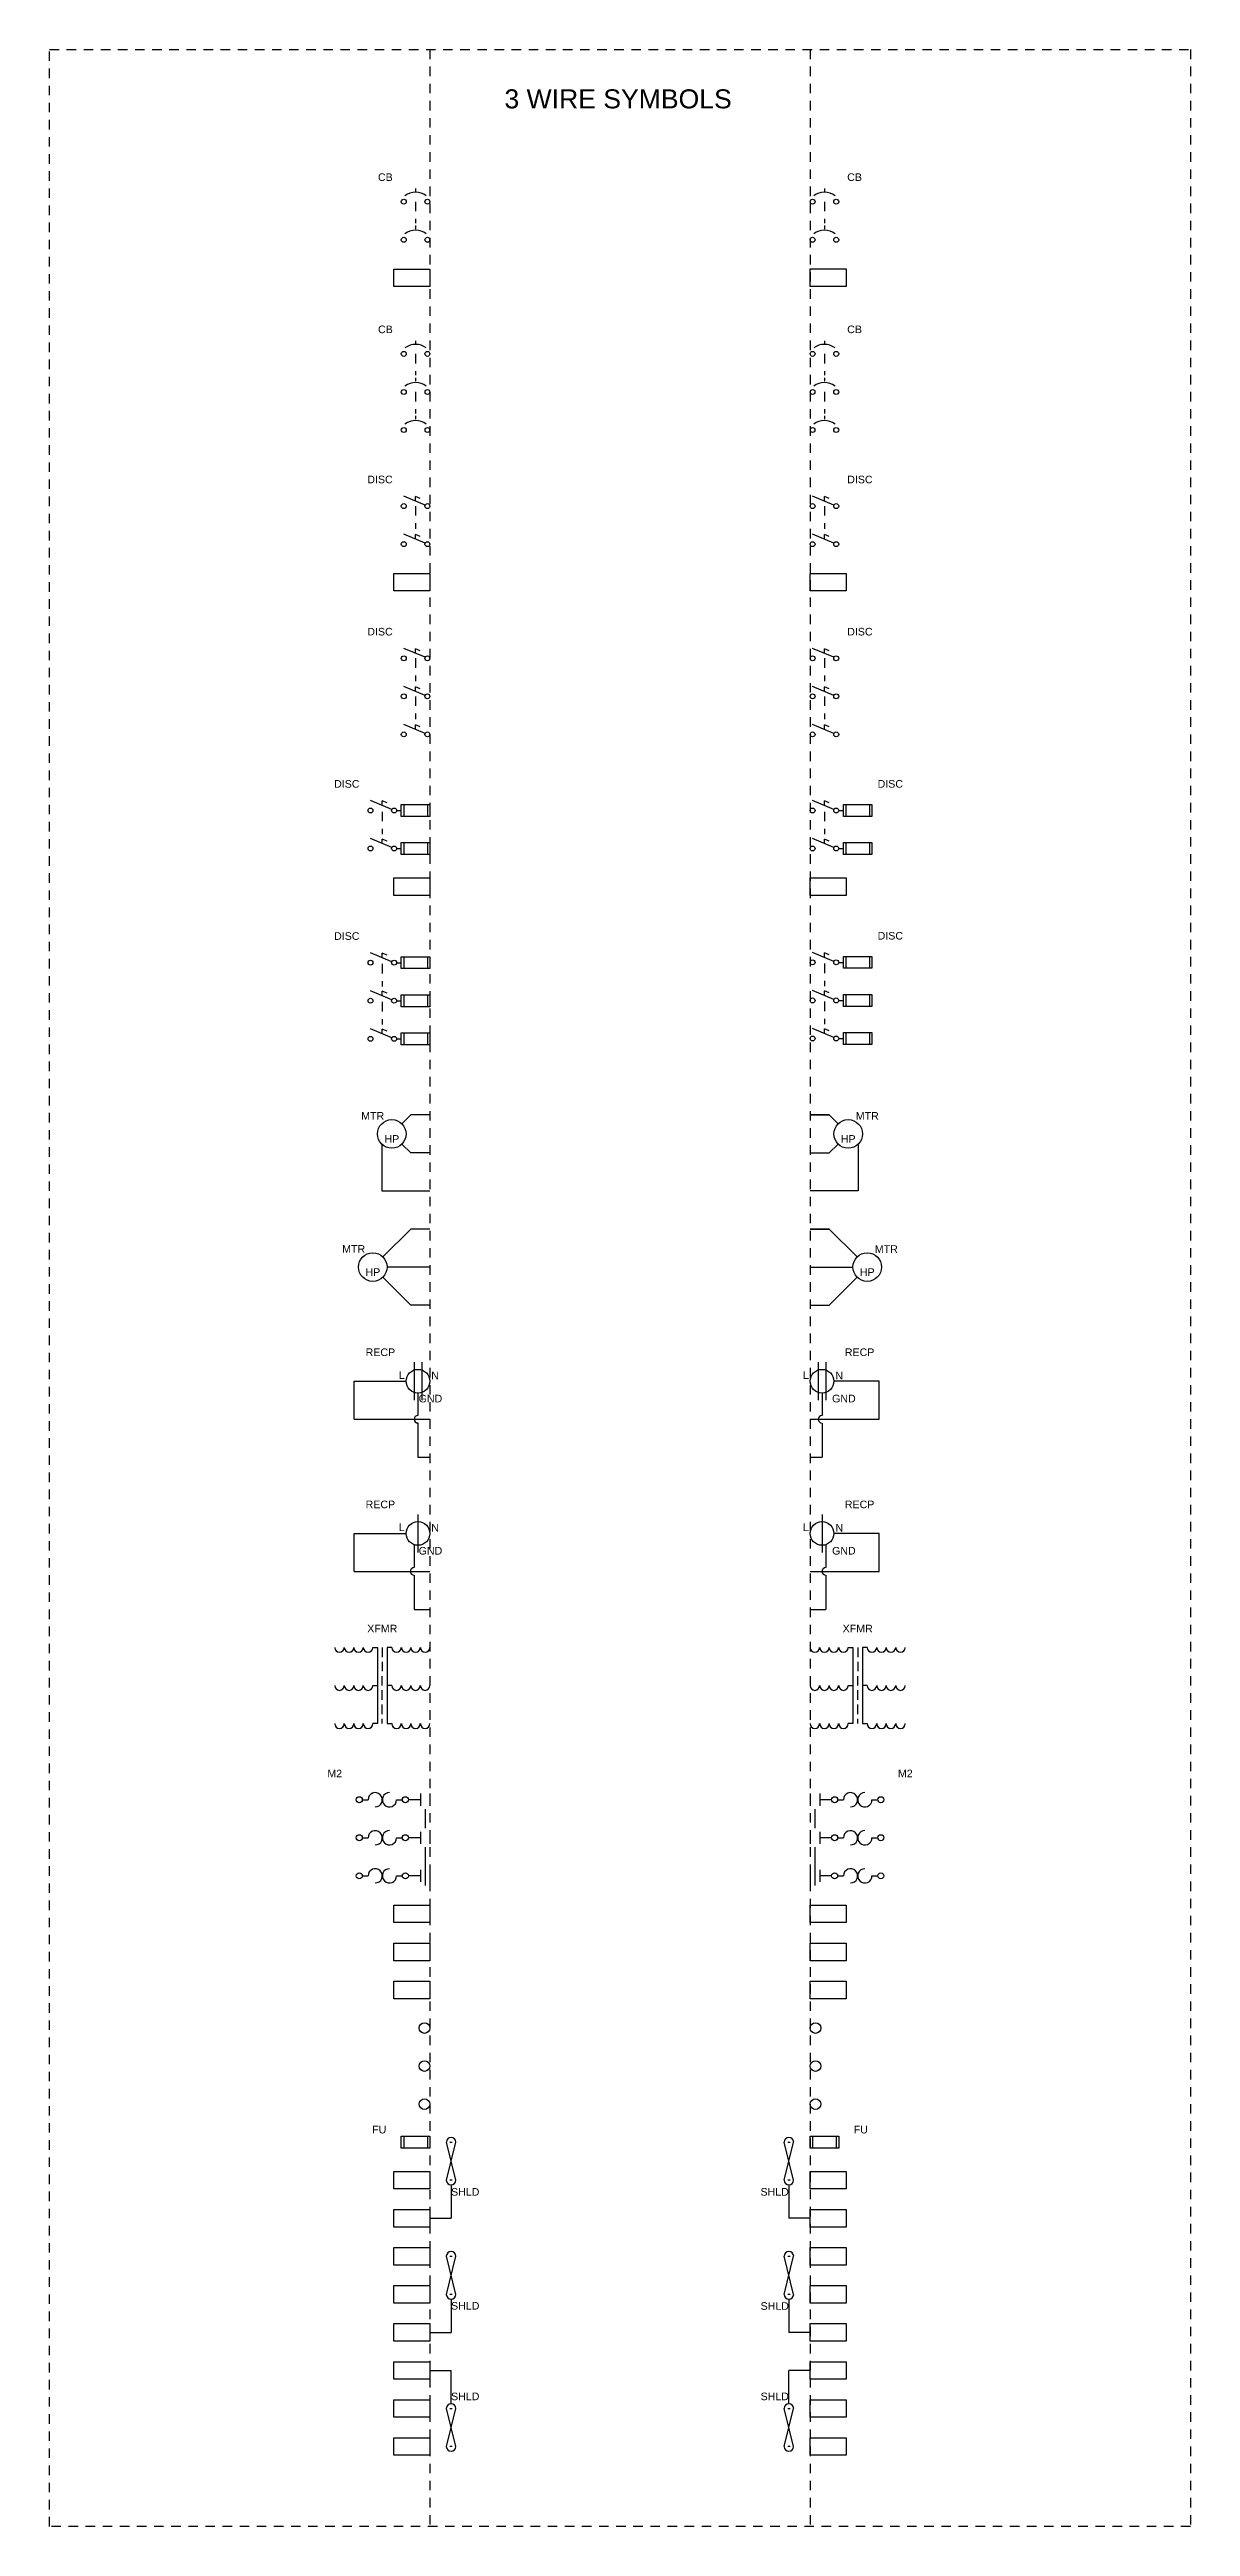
# Model space of a CAD drawing. Header units: inches. Extents: x 0 to 118, y -15 to 20.
# Drawn here: x 87.5 to 102.5, y -15.05 to 17.5 of the extents above; entities that cross this region are included whole.
import ezdxf
from ezdxf.enums import TextEntityAlignment as Align

# ---------------------------------------------------------------- set-up
doc = ezdxf.new("R2010")
doc.units = ezdxf.units.IN
doc.header["$MEASUREMENT"] = 0
doc.linetypes.add('HIDDEN2', pattern=[0.1875, 0.125, -0.0625])
for name, color, linetype in [('BORDER2', 220, 'HIDDEN2'), ('BREAKER CONNECT', 6, 'HIDDEN2'), ('LINK', 9, 'Continuous'), ('SYMS', 7, 'Continuous'), ('WIRES', 7, 'Continuous')]:
    doc.layers.add(name, color=color, linetype=linetype)
doc.styles.add('INERCONNECT TABLES', font='arial.ttf', dxfattribs={"height": 0.1})
doc.styles.get("Standard").update_dxf_attribs({"font": 'arial.ttf'})
doc.styles.add('WD', font='arial.ttf', dxfattribs={"height": 1})
doc.styles.add('WD_IEC', font='isocp2.shx', dxfattribs={"width": 0.9, "height": 4})

msp = doc.modelspace()

# ---------------------------------------------------------------- texts
at = {"insert": (94.975, 16.85), "char_height": 0.25, "attachment_point": 5, "style": 'INERCONNECT TABLES'}
msp.add_mtext_dynamic_manual_height_columns('3 WIRE SYMBOLS', width=5.45, gutter_width=0.5, heights=[3.209], dxfattribs=at)

# ---------------------------------------------------------------- blocks, each defined once
blk = doc.blocks.new('CB-CB-TB_Square_L')
blk.add_line((-0.188, 0.173), (-0.188, 0.126))
at = {"linetype": 'HIDDEN2'}
blk.add_line((-0.188, -0.313), (-0.188, -0.359), dxfattribs=at)
blk.add_lwpolyline([(-0.472, -0.885), (0, -0.885), (0, -1.115), (-0.472, -1.115)], close=True)
for centre in [(-0.343, 0), (-0.032, 0), (-0.343, -0.5), (-0.032, -0.5)]:
    blk.add_circle(centre, 0.0322)
for centre in [(-0.188, -0.109), (-0.188, -0.609)]:
    blk.add_arc(centre, 0.234, 53.1301, 126.8699)
at = {"layer": 'BREAKER CONNECT'}
blk.add_line((-0.188, 0), (-0.188, -0.281), dxfattribs=at)
at = {"style": 'INERCONNECT TABLES', "flags": 8}
for tag, p in [('Tag1', (-0.488, 0.323)), ('Desc1', (-3.5, 0)), ('Desc2', (-3.5, -0.15)), ('Desc3', (-3.5, -0.3)), ('Tag2', (-0.488, -0.163))]:
    blk.add_attdef(tag, text='', height=0.1, dxfattribs=at).set_placement(p, align=Align.MIDDLE_RIGHT)
at = {"linetype": 'Continuous', "style": 'INERCONNECT TABLES', "flags": 8}
for tag, p in [('OuterTerm1', (-0.438, 0)), ('OuterTerm2', (-0.438, -0.5)), ('Tag3', (-0.572, -0.835))]:
    blk.add_attdef(tag, text='', height=0.1, dxfattribs=at).set_placement(p, align=Align.MIDDLE_RIGHT)
at = {"style": 'INERCONNECT TABLES', "flags": 8}
blk.add_attdef('CB_Rating', text='', height=0.1, dxfattribs=at).set_placement((-0.188, 0.2), align=Align.CENTER)
at = {"flags": 9}
for tag, p, height, style in [('X4TERM01', (-0.375, 0), 0.0125, 'WD'), ('X2LINK', (-0.188, 0.219), 0.01, 'WD'), ('X8LINK', (-0.188, 0), 0.01, 'WD'), ('X1TERM02', (0, 0), 0.0125, 'WD'), ('FAMILY', (0.017, 0.152), 0.01, 'WD'), ('MFG', (0.017, 0.118), 0.01, 'INERCONNECT TABLES'), ('P/N', (0.019, 0.134), 0.01, 'INERCONNECT TABLES'), ('LOC', (0.019, 0.106), 0.01, 'INERCONNECT TABLES'), ('INST', (0.031, 0.093), 0.01, 'INERCONNECT TABLES'), ('X2LINK', (-0.188, -0.281), 0.01, 'WD'), ('X4TERM01', (-0.375, -0.5), 0.0125, 'WD'), ('X8LINK', (-0.188, -0.5), 0.01, 'WD'), ('X1TERM02', (0, -0.5), 0.0125, 'WD'), ('X2TERM01', (-0.236, -0.885), 0.0125, 'WD'), ('X4TERM04', (-0.472, -1), 0.0125, 'WD'), ('X8TERM01', (-0.236, -1.115), 0.0125, 'WD'), ('X1TERM03', (0, -1), 0.0125, 'WD')]:
    blk.add_attdef(tag, p, '', height=height, dxfattribs=dict(at, style=style))
at = {"linetype": 'Continuous', "style": 'INERCONNECT TABLES', "flags": 8}
for tag, p in [('Term1', (0.062, -0.031)), ('Term2', (0.062, -0.531))]:
    blk.add_attdef(tag, text='', height=0.1, dxfattribs=at).set_placement(p, align=Align.TOP_LEFT)
blk.add_attdef('Term3', text='', height=0.1, dxfattribs=at).set_placement((-0.236, -1), align=Align.MIDDLE_CENTER)
blk = doc.blocks.new('DISC-DISC-TB_Square_L')
for p, q in [((-0.062, 0.013), (-0.343, 0.13)), ((-0.188, 0.065), (-0.188, 0.125)), ((-0.125, 0.099), (-0.188, 0.125)), ((-0.062, -0.487), (-0.343, -0.37)), ((-0.188, -0.435), (-0.188, -0.375)), ((-0.125, -0.401), (-0.188, -0.375))]:
    blk.add_line(p, q)
blk.add_lwpolyline([(-0.472, -0.885), (0, -0.885), (0, -1.115), (-0.472, -1.115)], close=True)
for centre in [(-0.343, 0), (-0.032, 0), (-0.343, -0.5), (-0.032, -0.5)]:
    blk.add_circle(centre, 0.0322)
at = {"layer": 'BREAKER CONNECT'}
blk.add_line((-0.188, 0), (-0.188, -0.3), dxfattribs=at)
at = {"style": 'INERCONNECT TABLES', "flags": 8}
for tag, p in [('Tag1', (-0.488, 0.35)), ('Desc1', (-3.5, 0)), ('Desc2', (-3.5, -0.15)), ('Desc3', (-3.5, -0.3)), ('Tag2', (-0.488, -0.15))]:
    blk.add_attdef(tag, text='', height=0.1, dxfattribs=at).set_placement(p, align=Align.MIDDLE_RIGHT)
at = {"linetype": 'Continuous', "style": 'INERCONNECT TABLES', "flags": 8}
for tag, p in [('OuterTerm1', (-0.438, 0)), ('OuterTerm2', (-0.438, -0.5)), ('Tag3', (-0.572, -0.835))]:
    blk.add_attdef(tag, text='', height=0.1, dxfattribs=at).set_placement(p, align=Align.MIDDLE_RIGHT)
at = {"style": 'INERCONNECT TABLES', "flags": 8}
blk.add_attdef('DISC_Rating', text='', height=0.1, dxfattribs=at).set_placement((-0.188, 0.156), align=Align.CENTER)
at = {"style": 'WD', "flags": 9}
for tag, p, height in [('X4TERM01', (-0.375, 0), 0.0125), ('X2LINK', (-0.188, 0.125), 0.01), ('X1TERM02', (0, 0), 0.0125), ('Contact', (0.019, 0.04), 0.01), ('FAMILY', (0.019, 0.131), 0.01), ('X8LINK', (-0.188, -0.016), 0.01), ('X4TERM03', (-0.375, -0.5), 0.0125), ('X2LINK', (-0.188, -0.375), 0.01), ('X8LINK', (-0.188, -0.516), 0.01), ('X1TERM04', (0, -0.5), 0.0125), ('X2TERM01', (-0.236, -0.885), 0.0125), ('X4TERM04', (-0.472, -1), 0.0125), ('X8TERM01', (-0.236, -1.115), 0.0125), ('X1TERM03', (0, -1), 0.0125)]:
    blk.add_attdef(tag, p, '', height=height, dxfattribs=at)
at = {"linetype": 'Continuous', "style": 'WD', "flags": 9}
for tag, p in [('MFG', (0.04, 0.089)), ('LOC', (0.04, 0.078)), ('P/N', (0.042, 0.108))]:
    blk.add_attdef(tag, text='', height=0.01, dxfattribs=at).set_placement(p, align=Align.CENTER)
blk.add_attdef('INST', (0.026, 0.062), '', height=0.01, dxfattribs=at)
at = {"linetype": 'Continuous', "style": 'INERCONNECT TABLES', "flags": 8}
for tag, p in [('Term1', (0.062, -0.031)), ('Term2', (0.062, -0.531))]:
    blk.add_attdef(tag, text='', height=0.1, dxfattribs=at).set_placement(p, align=Align.TOP_LEFT)
blk.add_attdef('Term3', text='', height=0.1, dxfattribs=at).set_placement((-0.236, -1), align=Align.MIDDLE_CENTER)
blk = doc.blocks.new('CB-CB-TB_Square_R')
blk.add_line((0.188, 0.173), (0.188, 0.126))
at = {"linetype": 'HIDDEN2'}
blk.add_line((0.188, -0.313), (0.188, -0.359), dxfattribs=at)
blk.add_lwpolyline([(0, -0.884), (0.472, -0.884), (0.472, -1.115), (0, -1.115)], close=True)
for centre in [(0.032, 0), (0.343, 0), (0.032, -0.5), (0.343, -0.5)]:
    blk.add_circle(centre, 0.0322)
for centre in [(0.188, -0.109), (0.188, -0.609)]:
    blk.add_arc(centre, 0.234, 53.1301, 126.8699)
at = {"layer": 'BREAKER CONNECT'}
blk.add_line((0.188, 0), (0.188, -0.281), dxfattribs=at)
at = {"style": 'INERCONNECT TABLES', "flags": 8}
for tag, p in [('Tag1', (0.487, 0.323)), ('Desc1', (3.5, 0)), ('Tag2', (0.487, -0.163)), ('Desc2', (3.5, -0.2)), ('Desc3', (3.5, -0.4))]:
    blk.add_attdef(tag, text='', height=0.1, dxfattribs=at).set_placement(p, align=Align.MIDDLE_LEFT)
blk.add_attdef('CB_Rating', text='', height=0.1, dxfattribs=at).set_placement((0.188, 0.2), align=Align.CENTER)
at = {"flags": 9}
for tag, p, height, style in [('X4TERM01', (0, 0), 0.0125, 'WD'), ('X2LINK', (0.188, 0.219), 0.01, 'WD'), ('X8LINK', (0.188, 0), 0.01, 'WD'), ('X1TERM02', (0.375, 0), 0.0125, 'WD'), ('FAMILY', (0.392, 0.152), 0.01, 'WD'), ('MFG', (0.392, 0.118), 0.01, 'INERCONNECT TABLES'), ('P/N', (0.394, 0.134), 0.01, 'INERCONNECT TABLES'), ('LOC', (0.394, 0.106), 0.01, 'INERCONNECT TABLES'), ('INST', (0.394, 0.089), 0.01, 'INERCONNECT TABLES'), ('X2LINK', (0.188, -0.281), 0.01, 'WD'), ('X4TERM01', (0, -0.5), 0.0125, 'WD'), ('X8LINK', (0.188, -0.5), 0.01, 'WD'), ('X1TERM02', (0.375, -0.5), 0.0125, 'WD'), ('X2TERM01', (0.236, -0.884), 0.0125, 'WD'), ('X4TERM01', (0, -1), 0.0125, 'WD'), ('X8TERM01', (0.236, -1.115), 0.0125, 'WD'), ('X1TERM01', (0.472, -1), 0.0125, 'WD')]:
    blk.add_attdef(tag, p, '', height=height, dxfattribs=dict(at, style=style))
at = {"linetype": 'Continuous', "style": 'INERCONNECT TABLES', "flags": 8}
for tag, p in [('OuterTerm1', (0.438, 0)), ('OuterTerm2', (0.438, -0.5)), ('Tag3', (0.572, -0.834))]:
    blk.add_attdef(tag, text='', height=0.1, dxfattribs=at).set_placement(p, align=Align.MIDDLE_LEFT)
for tag, p in [('Term1', (-0.062, -0.031)), ('Term2', (-0.062, -0.531))]:
    blk.add_attdef(tag, text='', height=0.1, dxfattribs=at).set_placement(p, align=Align.TOP_RIGHT)
blk.add_attdef('Term3', text='', height=0.1, dxfattribs=at).set_placement((0.236, -1), align=Align.MIDDLE_CENTER)
blk = doc.blocks.new('CB-CB-CB_R')
blk.add_line((0.187, 0.173), (0.187, 0.126))
at = {"linetype": 'HIDDEN2'}
for p, q in [((0.187, -0.313), (0.187, -0.359)), ((0.187, -0.813), (0.187, -0.859))]:
    blk.add_line(p, q, dxfattribs=at)
for centre in [(0.032, 0), (0.343, 0), (0.032, -0.5), (0.343, -0.5), (0.032, -1), (0.343, -1)]:
    blk.add_circle(centre, 0.0322)
for centre in [(0.187, -0.109), (0.187, -0.609), (0.187, -1.109)]:
    blk.add_arc(centre, 0.234, 53.1301, 126.8699)
at = {"layer": 'BREAKER CONNECT'}
for p, q in [((0.187, 0), (0.187, -0.281)), ((0.187, -0.5), (0.187, -0.781))]:
    blk.add_line(p, q, dxfattribs=at)
at = {"style": 'INERCONNECT TABLES', "flags": 8}
for tag, p in [('Tag1', (0.487, 0.323)), ('Desc1', (3.5, 0)), ('Tag2', (0.487, -0.163)), ('Desc2', (3.5, -0.2)), ('Tag3', (0.487, -0.663)), ('Desc3', (3.5, -0.4))]:
    blk.add_attdef(tag, text='', height=0.1, dxfattribs=at).set_placement(p, align=Align.MIDDLE_LEFT)
blk.add_attdef('Rating', text='', height=0.1, dxfattribs=at).set_placement((0.187, 0.2), align=Align.CENTER)
at = {"flags": 9}
for tag, p, height, style in [('X4TERM01', (0, 0), 0.0125, 'WD'), ('X2LINK', (0.187, 0.219), 0.01, 'WD'), ('X8LINK', (0.187, 0), 0.01, 'WD'), ('X1TERM02', (0.375, 0), 0.0125, 'WD'), ('FAMILY', (0.392, 0.152), 0.01, 'WD'), ('P/N', (0.392, 0.137), 0.01, 'INERCONNECT TABLES'), ('MFG', (0.392, 0.123), 0.01, 'INERCONNECT TABLES'), ('INST', (0.392, 0.094), 0.01, 'INERCONNECT TABLES'), ('LOC', (0.393, 0.111), 0.01, 'INERCONNECT TABLES'), ('X2LINK', (0.187, -0.281), 0.01, 'WD'), ('X4TERM03', (0, -0.5), 0.0125, 'WD'), ('X8LINK', (0.187, -0.5), 0.01, 'WD'), ('X1TERM04', (0.375, -0.5), 0.0125, 'WD'), ('X2LINK', (0.187, -0.781), 0.01, 'WD'), ('X4TERM05', (0, -1), 0.0125, 'WD'), ('X8LINK', (0.187, -1), 0.01, 'WD'), ('X1TERM06', (0.375, -1), 0.0125, 'WD')]:
    blk.add_attdef(tag, p, '', height=height, dxfattribs=dict(at, style=style))
at = {"linetype": 'Continuous', "style": 'INERCONNECT TABLES', "flags": 8}
for tag, p in [('OuterTerm1', (0.438, 0)), ('OuterTerm2', (0.438, -0.5)), ('OuterTerm3', (0.438, -1))]:
    blk.add_attdef(tag, text='', height=0.1, dxfattribs=at).set_placement(p, align=Align.MIDDLE_LEFT)
for tag, p in [('Term1', (-0.063, -0.031)), ('Term2', (-0.063, -0.531)), ('Term3', (-0.063, -1.031))]:
    blk.add_attdef(tag, text='', height=0.1, dxfattribs=at).set_placement(p, align=Align.TOP_RIGHT)
blk = doc.blocks.new('DISC-DISC-TB_Square_R')
for p, q in [((0.313, 0.013), (0.032, 0.13)), ((0.25, 0.099), (0.188, 0.125)), ((0.188, 0.065), (0.188, 0.125)), ((0.313, -0.487), (0.032, -0.37)), ((0.25, -0.401), (0.188, -0.375)), ((0.188, -0.435), (0.188, -0.375))]:
    blk.add_line(p, q)
blk.add_lwpolyline([(0, -0.884), (0.472, -0.884), (0.472, -1.115), (0, -1.115)], close=True)
for centre in [(0.032, 0), (0.343, 0), (0.032, -0.5), (0.343, -0.5)]:
    blk.add_circle(centre, 0.0322)
at = {"layer": 'BREAKER CONNECT'}
blk.add_line((0.188, 0), (0.188, -0.3), dxfattribs=at)
at = {"style": 'INERCONNECT TABLES'}
blk.add_attdef('Tag1', text='', height=0.1, dxfattribs=at).set_placement((0.487, 0.35), align=Align.MIDDLE_LEFT)
blk.add_attdef('DISC_Rating', text='', height=0.1, dxfattribs=at).set_placement((0.188, 0.156), align=Align.CENTER)
at = {"style": 'WD', "flags": 9}
for tag, p, height in [('X4TERM01', (0, 0), 0.0125), ('X2LINK', (0.188, 0.125), 0.01), ('X1TERM02', (0.375, 0), 0.0125), ('Contact', (0.394, 0.04), 0.01), ('FAMILY', (0.394, 0.131), 0.01), ('X8LINK', (0.188, -0.016), 0.01), ('X4TERM03', (0, -0.5), 0.0125), ('X2LINK', (0.188, -0.375), 0.01), ('X8LINK', (0.188, -0.516), 0.01), ('X1TERM04', (0.375, -0.5), 0.0125), ('X2TERM01', (0.236, -0.884), 0.0125), ('X4TERM01', (0, -1), 0.0125), ('X8TERM01', (0.236, -1.115), 0.0125), ('X1TERM01', (0.472, -1), 0.0125)]:
    blk.add_attdef(tag, p, '', height=height, dxfattribs=at)
at = {"linetype": 'Continuous', "style": 'WD', "flags": 9}
for tag, p in [('MFG', (0.415, 0.089)), ('LOC', (0.415, 0.078)), ('P/N', (0.417, 0.108))]:
    blk.add_attdef(tag, text='', height=0.01, dxfattribs=at).set_placement(p, align=Align.CENTER)
blk.add_attdef('INST', (0.402, 0.062), '', height=0.01, dxfattribs=at)
at = {"linetype": 'Continuous', "style": 'INERCONNECT TABLES', "flags": 8}
for tag, p in [('OuterTerm1', (0.438, 0)), ('OuterTerm2', (0.438, -0.5)), ('Tag3', (0.572, -0.834))]:
    blk.add_attdef(tag, text='', height=0.1, dxfattribs=at).set_placement(p, align=Align.MIDDLE_LEFT)
for tag, p in [('Term1', (-0.062, -0.031)), ('Term2', (-0.062, -0.531))]:
    blk.add_attdef(tag, text='', height=0.1, dxfattribs=at).set_placement(p, align=Align.TOP_RIGHT)
at = {"style": 'INERCONNECT TABLES', "flags": 8}
for tag, p in [('Tag2', (0.487, -0.15)), ('Desc1', (3.5, -0.1)), ('Desc2', (3.5, -0.25)), ('Desc3', (3.5, -0.4))]:
    blk.add_attdef(tag, text='', height=0.1, dxfattribs=at).set_placement(p, align=Align.MIDDLE_LEFT)
at = {"linetype": 'Continuous', "style": 'INERCONNECT TABLES', "flags": 8}
blk.add_attdef('Term3', text='', height=0.1, dxfattribs=at).set_placement((0.236, -1), align=Align.MIDDLE_CENTER)
blk = doc.blocks.new('DISC-DISC-DISC_L')
for p, q in [((-0.062, 0.013), (-0.343, 0.13)), ((-0.188, 0.065), (-0.188, 0.125)), ((-0.125, 0.099), (-0.188, 0.125)), ((-0.062, -0.487), (-0.343, -0.37)), ((-0.188, -0.435), (-0.188, -0.375)), ((-0.125, -0.401), (-0.188, -0.375)), ((-0.062, -0.987), (-0.343, -0.87)), ((-0.188, -0.935), (-0.188, -0.875)), ((-0.125, -0.901), (-0.188, -0.875))]:
    blk.add_line(p, q)
for centre in [(-0.343, 0), (-0.032, 0), (-0.343, -0.5), (-0.032, -0.5), (-0.343, -1), (-0.032, -1)]:
    blk.add_circle(centre, 0.0322)
at = {"layer": 'BREAKER CONNECT'}
for p, q in [((-0.188, 0), (-0.188, -0.3)), ((-0.188, -0.5), (-0.188, -0.8))]:
    blk.add_line(p, q, dxfattribs=at)
at = {"style": 'INERCONNECT TABLES', "flags": 8}
for tag, p in [('Tag1', (-0.488, 0.35)), ('Desc1', (-3.5, 0)), ('Desc2', (-3.5, -0.15)), ('Desc3', (-3.5, -0.3)), ('Tag2', (-0.488, -0.15)), ('Tag3', (-0.488, -0.65))]:
    blk.add_attdef(tag, text='', height=0.1, dxfattribs=at).set_placement(p, align=Align.MIDDLE_RIGHT)
at = {"linetype": 'Continuous', "style": 'INERCONNECT TABLES', "flags": 8}
for tag, p in [('OuterTerm1', (-0.438, 0)), ('OuterTerm2', (-0.438, -0.5)), ('OuterTerm3', (-0.438, -1))]:
    blk.add_attdef(tag, text='', height=0.1, dxfattribs=at).set_placement(p, align=Align.MIDDLE_RIGHT)
at = {"style": 'INERCONNECT TABLES', "flags": 8}
blk.add_attdef('Rating', text='', height=0.1, dxfattribs=at).set_placement((-0.188, 0.156), align=Align.CENTER)
at = {"style": 'WD', "flags": 9}
for tag, p, height in [('X4TERM01', (-0.375, 0), 0.0125), ('X2LINK', (-0.188, 0.125), 0.01), ('X1TERM02', (0, 0), 0.0125), ('Contact', (0.019, 0.04), 0.01), ('FAMILY', (0.019, 0.131), 0.01), ('INST', (0.027, 0.062), 0.01), ('X8LINK', (-0.188, -0.016), 0.01), ('X4TERM03', (-0.375, -0.5), 0.0125), ('X2LINK', (-0.188, -0.375), 0.01), ('X8LINK', (-0.188, -0.516), 0.01), ('X1TERM04', (0, -0.5), 0.0125), ('X2LINK', (-0.188, -0.875), 0.01), ('X4TERM05', (-0.375, -1), 0.0125), ('X8LINK', (-0.188, -1.016), 0.01), ('X1TERM06', (0, -1), 0.0125)]:
    blk.add_attdef(tag, p, '', height=height, dxfattribs=at)
at = {"linetype": 'Continuous', "style": 'WD', "flags": 9}
for tag, p in [('MFG', (0.04, 0.089)), ('LOC', (0.04, 0.078)), ('P/N', (0.042, 0.108))]:
    blk.add_attdef(tag, text='', height=0.01, dxfattribs=at).set_placement(p, align=Align.CENTER)
at = {"linetype": 'Continuous', "style": 'INERCONNECT TABLES', "flags": 8}
for tag, p in [('Term1', (0.062, -0.031)), ('Term2', (0.062, -0.531)), ('Term3', (0.062, -1.031))]:
    blk.add_attdef(tag, text='', height=0.1, dxfattribs=at).set_placement(p, align=Align.TOP_LEFT)
blk = doc.blocks.new('DISC-DISC_Fuse-TB_Square_L')
for p, q in [((-0.499, 0.013), (-0.781, 0.13)), ((-0.562, 0.099), (-0.625, 0.125)), ((-0.625, 0.065), (-0.625, 0.125)), ((-0.438, 0), (-0.375, 0)), ((-0.375, 0.078), (0, 0.078)), ((-0.375, -0.078), (-0.375, 0.078)), ((-0.344, 0.078), (-0.344, -0.078)), ((-0.031, 0.078), (-0.031, -0.078)), ((0, 0.078), (0, -0.078)), ((0, -0.078), (-0.375, -0.078)), ((-0.499, -0.487), (-0.781, -0.37)), ((-0.562, -0.401), (-0.625, -0.375)), ((-0.625, -0.435), (-0.625, -0.375)), ((-0.438, -0.5), (-0.375, -0.5)), ((-0.375, -0.422), (0, -0.422)), ((-0.375, -0.578), (-0.375, -0.422)), ((0, -0.578), (-0.375, -0.578)), ((-0.344, -0.422), (-0.344, -0.578)), ((-0.031, -0.422), (-0.031, -0.578)), ((0, -0.422), (0, -0.578))]:
    blk.add_line(p, q)
blk.add_lwpolyline([(-0.472, -0.885), (0, -0.885), (0, -1.115), (-0.472, -1.115)], close=True)
for centre in [(-0.78, 0), (-0.47, 0), (-0.78, -0.5), (-0.47, -0.5)]:
    blk.add_circle(centre, 0.0322)
at = {"layer": 'BREAKER CONNECT'}
blk.add_line((-0.625, -0.016), (-0.625, -0.312), dxfattribs=at)
at = {"style": 'INERCONNECT TABLES', "flags": 8}
for tag, p in [('Tag1', (-0.925, 0.35)), ('Desc1', (-3.5, -0.1)), ('Desc2', (-3.5, -0.25)), ('Tag2', (-0.925, -0.15)), ('Desc3', (-3.5, -0.4))]:
    blk.add_attdef(tag, text='', height=0.1, dxfattribs=at).set_placement(p, align=Align.MIDDLE_RIGHT)
at = {"linetype": 'Continuous', "style": 'INERCONNECT TABLES', "flags": 8}
for tag, p in [('OuterTerm1', (-0.895, 0)), ('OuterTerm2', (-0.875, -0.5)), ('Tag3', (-0.572, -0.835))]:
    blk.add_attdef(tag, text='', height=0.1, dxfattribs=at).set_placement(p, align=Align.MIDDLE_RIGHT)
at = {"style": 'INERCONNECT TABLES', "flags": 8}
blk.add_attdef('DISC_Rating', text='', height=0.1, dxfattribs=at).set_placement((-0.625, 0.156), align=Align.CENTER)
at = {"style": 'WD', "flags": 9}
for tag, p, height in [('X4TERM01', (-0.812, 0), 0.0125), ('X2LINK', (-0.625, 0.156), 0.01), ('FAMILY', (-0.419, 0.131), 0.01), ('Contact', (-0.419, 0.044), 0.01), ('X1TERM02', (0, 0), 0.0125), ('X8LINK', (-0.625, -0.016), 0.01), ('X4TERM03', (-0.812, -0.5), 0.0125), ('X2LINK', (-0.625, -0.344), 0.01), ('X8LINK', (-0.625, -0.516), 0.01), ('X1TERM04', (0, -0.5), 0.0125), ('X2TERM01', (-0.236, -0.885), 0.0125), ('X4TERM04', (-0.472, -1), 0.0125), ('X8TERM01', (-0.236, -1.115), 0.0125), ('X1TERM03', (0, -1), 0.0125)]:
    blk.add_attdef(tag, p, '', height=height, dxfattribs=at)
at = {"style": 'INERCONNECT TABLES', "flags": 8}
for tag, p in [('P1_Rating_FU', (-0.188, 0)), ('P2_Rating_FU', (-0.188, -0.5))]:
    blk.add_attdef(tag, text='', height=0.1, dxfattribs=at).set_placement(p, align=Align.MIDDLE_CENTER)
at = {"linetype": 'Continuous', "style": 'WD', "flags": 9}
for tag, p in [('MFG', (-0.397, 0.089)), ('LOC', (-0.397, 0.077)), ('P/N', (-0.395, 0.108))]:
    blk.add_attdef(tag, text='', height=0.01, dxfattribs=at).set_placement(p, align=Align.CENTER)
blk.add_attdef('INST', (-0.411, 0.062), '', height=0.01, dxfattribs=at)
at = {"linetype": 'Continuous', "style": 'INERCONNECT TABLES', "flags": 8}
for tag, p in [('Term1', (0.06, -0.032)), ('Term2', (0.06, -0.532))]:
    blk.add_attdef(tag, text='', height=0.1, dxfattribs=at).set_placement(p, align=Align.TOP_LEFT)
blk.add_attdef('Term3', text='', height=0.1, dxfattribs=at).set_placement((-0.236, -1), align=Align.MIDDLE_CENTER)
blk = doc.blocks.new('DISC-DISC-DISC_Fuse_L')
for p, q in [((-0.499, 0.013), (-0.781, 0.13)), ((-0.625, 0.065), (-0.625, 0.125)), ((-0.562, 0.099), (-0.625, 0.125)), ((-0.438, 0), (-0.375, 0)), ((-0.375, -0.078), (-0.375, 0.078)), ((-0.375, 0.078), (0, 0.078)), ((-0.344, 0.078), (-0.344, -0.078)), ((-0.031, 0.078), (-0.031, -0.078)), ((0, 0.078), (0, -0.078)), ((0, -0.078), (-0.375, -0.078)), ((-0.499, -0.487), (-0.781, -0.37)), ((-0.625, -0.435), (-0.625, -0.375)), ((-0.562, -0.401), (-0.625, -0.375)), ((-0.438, -0.5), (-0.375, -0.5)), ((-0.375, -0.578), (-0.375, -0.422)), ((-0.375, -0.422), (0, -0.422)), ((0, -0.578), (-0.375, -0.578)), ((-0.344, -0.422), (-0.344, -0.578)), ((-0.031, -0.422), (-0.031, -0.578)), ((0, -0.422), (0, -0.578)), ((-0.499, -0.987), (-0.781, -0.87)), ((-0.625, -0.935), (-0.625, -0.875)), ((-0.562, -0.901), (-0.625, -0.875)), ((-0.375, -1.078), (-0.375, -0.922)), ((-0.375, -0.922), (0, -0.922)), ((-0.344, -0.922), (-0.344, -1.078)), ((-0.031, -0.922), (-0.031, -1.078)), ((0, -0.922), (0, -1.078)), ((-0.438, -1), (-0.375, -1)), ((0, -1.078), (-0.375, -1.078))]:
    blk.add_line(p, q)
for centre in [(-0.78, 0), (-0.47, 0), (-0.78, -0.5), (-0.47, -0.5), (-0.78, -1), (-0.47, -1)]:
    blk.add_circle(centre, 0.0322)
at = {"layer": 'BREAKER CONNECT'}
for p, q in [((-0.625, -0.016), (-0.625, -0.312)), ((-0.625, -0.516), (-0.625, -0.812))]:
    blk.add_line(p, q, dxfattribs=at)
at = {"style": 'INERCONNECT TABLES', "flags": 8}
for tag, p in [('Tag1', (-0.925, 0.35)), ('Desc1', (-3.5, -0.35)), ('Tag2', (-0.925, -0.15)), ('Desc2', (-3.5, -0.5)), ('Desc3', (-3.5, -0.65)), ('Tag3', (-0.925, -0.65))]:
    blk.add_attdef(tag, text='', height=0.1, dxfattribs=at).set_placement(p, align=Align.MIDDLE_RIGHT)
at = {"linetype": 'Continuous', "style": 'INERCONNECT TABLES', "flags": 8}
for tag, p in [('OuterTerm1', (-0.875, 0)), ('OuterTerm2', (-0.875, -0.5)), ('OuterTerm3', (-0.875, -1))]:
    blk.add_attdef(tag, text='', height=0.1, dxfattribs=at).set_placement(p, align=Align.MIDDLE_RIGHT)
at = {"style": 'INERCONNECT TABLES', "flags": 8}
blk.add_attdef('Rating', text='', height=0.1, dxfattribs=at).set_placement((-0.625, 0.156), align=Align.CENTER)
at = {"style": 'WD', "flags": 9}
for tag, p, height in [('X4TERM01', (-0.812, 0), 0.0125), ('X2LINK', (-0.625, 0.156), 0.01), ('FAMILY', (-0.419, 0.131), 0.01), ('Contact', (-0.419, 0.044), 0.01), ('X1TERM02', (0, 0), 0.0125), ('X8LINK', (-0.625, -0.016), 0.01), ('X4TERM03', (-0.812, -0.5), 0.0125), ('X2LINK', (-0.625, -0.344), 0.01), ('X8LINK', (-0.625, -0.516), 0.01), ('X1TERM04', (0, -0.5), 0.0125), ('X4TERM05', (-0.812, -1), 0.0125), ('X8LINK', (-0.625, -1.016), 0.01), ('X1TERM06', (0, -1), 0.0125)]:
    blk.add_attdef(tag, p, '', height=height, dxfattribs=at)
at = {"style": 'INERCONNECT TABLES', "flags": 8}
for tag, p in [('P1_Rating_FU', (-0.188, 0)), ('P2_Rating_FU', (-0.188, -0.5)), ('P3_Rating_FU', (-0.188, -1))]:
    blk.add_attdef(tag, text='', height=0.1, dxfattribs=at).set_placement(p, align=Align.MIDDLE)
at = {"linetype": 'Continuous', "style": 'WD', "flags": 9}
for tag, p in [('MFG', (-0.397, 0.089)), ('LOC', (-0.398, 0.076)), ('P/N', (-0.395, 0.108))]:
    blk.add_attdef(tag, text='', height=0.01, dxfattribs=at).set_placement(p, align=Align.CENTER)
blk.add_attdef('INST', (-0.412, 0.061), '', height=0.01, dxfattribs=at)
at = {"linetype": 'Continuous', "style": 'INERCONNECT TABLES', "flags": 8}
for tag, p in [('Term1', (0.062, -0.031)), ('Term2', (0.062, -0.531)), ('Term3', (0.062, -1.031))]:
    blk.add_attdef(tag, text='', height=0.1, dxfattribs=at).set_placement(p, align=Align.TOP_LEFT)
blk = doc.blocks.new('TB-TB-TB_Square_L')
for points in [[(-0.472, 0.115), (0, 0.115), (0, -0.115), (-0.472, -0.115)], [(-0.472, -0.385), (0, -0.385), (0, -0.615), (-0.472, -0.615)], [(-0.472, -0.885), (0, -0.885), (0, -1.115), (-0.472, -1.115)]]:
    blk.add_lwpolyline(points, close=True)
at = {"linetype": 'Continuous', "style": 'INERCONNECT TABLES', "flags": 8}
for tag, p in [('Tag1', (-0.572, 0.165)), ('Tag2', (-0.572, -0.335)), ('Desc2', (-3.5, -0.5)), ('Desc3', (-3.5, -0.65)), ('Tag3', (-0.572, -0.835))]:
    blk.add_attdef(tag, text='', height=0.1, dxfattribs=at).set_placement(p, align=Align.MIDDLE_RIGHT)
at = {"style": 'WD', "flags": 9}
for tag, p in [('X4TERM01', (-0.472, 0)), ('X2TERM01', (-0.236, 0.115)), ('X1TERM01', (0, 0)), ('X8TERM01', (-0.236, -0.115)), ('X4TERM02', (-0.472, -0.5)), ('X2TERM02', (-0.236, -0.385)), ('X8TERM02', (-0.236, -0.615)), ('X1TERM02', (0, -0.5)), ('X2TERM03', (-0.236, -0.885)), ('X4TERM03', (-0.472, -1)), ('X8TERM03', (-0.236, -1.115)), ('X1TERM03', (0, -1))]:
    blk.add_attdef(tag, p, '', height=0.0125, dxfattribs=at)
at = {"linetype": 'Continuous', "style": 'INERCONNECT TABLES', "flags": 8}
for tag, p in [('Term1', (-0.236, 0)), ('Term2', (-0.236, -0.5)), ('Term3', (-0.236, -1))]:
    blk.add_attdef(tag, text='', height=0.1, dxfattribs=at).set_placement(p, align=Align.MIDDLE_CENTER)
at = {"linetype": 'Continuous', "style": 'INERCONNECT TABLES', "flags": 9}
for tag, p in [('LOC', (-0.32, 0.091)), ('P/N', (-0.319, 0.104)), ('INST', (-0.319, 0.074))]:
    blk.add_attdef(tag, p, '', height=0.01, dxfattribs=at)
at = {"style": 'WD', "width": 0.7, "flags": 9}
blk.add_attdef('FAMILY', (-0.319, 0.132), '', height=0.01, dxfattribs=at)
at = {"linetype": 'Continuous', "style": 'INERCONNECT TABLES', "flags": 9}
blk.add_attdef('MFG', text='', height=0.01, dxfattribs=at).set_placement((-0.288, 0.119), align=Align.RIGHT)
at = {"style": 'INERCONNECT TABLES', "flags": 8}
blk.add_attdef('Desc1', text='', height=0.1, dxfattribs=at).set_placement((-3.5, -0.35), align=Align.MIDDLE_RIGHT)
blk = doc.blocks.new('TB-TB-TB_Square_R')
for points in [[(0, 0.115), (0.472, 0.115), (0.472, -0.115), (0, -0.115)], [(0, -0.385), (0.472, -0.385), (0.472, -0.615), (0, -0.615)], [(0, -0.885), (0.472, -0.885), (0.472, -1.115), (0, -1.115)]]:
    blk.add_lwpolyline(points, close=True)
at = {"linetype": 'Continuous', "style": 'INERCONNECT TABLES', "flags": 9}
for tag, p in [('LOC', (-0.041, 0.018)), ('P/N', (-0.041, 0.03)), ('INST', (-0.041, 0.005))]:
    blk.add_attdef(tag, p, '', height=0.01, dxfattribs=at)
at = {"style": 'WD', "width": 0.7, "flags": 9}
blk.add_attdef('FAMILY', (-0.04, 0.065), '', height=0.01, dxfattribs=at)
at = {"linetype": 'Continuous', "style": 'INERCONNECT TABLES', "flags": 9}
blk.add_attdef('MFG', text='', height=0.01, dxfattribs=at).set_placement((-0.007, 0.049), align=Align.RIGHT)
at = {"style": 'WD', "flags": 9}
for tag, p in [('X4TERM01', (0, 0)), ('X2TERM01', (0.236, 0.115)), ('X1TERM01', (0.472, 0)), ('X8TERM01', (0.236, -0.115)), ('X4TERM02', (0, -0.5)), ('X2TERM02', (0.236, -0.385)), ('X8TERM02', (0.236, -0.615)), ('X1TERM02', (0.472, -0.5)), ('X2TERM03', (0.236, -0.885)), ('X4TERM03', (0, -1)), ('X8TERM03', (0.236, -1.115)), ('X1TERM03', (0.472, -1))]:
    blk.add_attdef(tag, p, '', height=0.0125, dxfattribs=at)
at = {"linetype": 'Continuous', "style": 'INERCONNECT TABLES', "flags": 8}
for tag, p in [('Term1', (0.236, 0)), ('Term2', (0.236, -0.5)), ('Term3', (0.236, -1))]:
    blk.add_attdef(tag, text='', height=0.1, dxfattribs=at).set_placement(p, align=Align.MIDDLE_CENTER)
for tag, p in [('Tag1', (0.572, 0.165)), ('Tag2', (0.572, -0.335)), ('Desc2', (3.5, -0.5)), ('Desc3', (3.5, -0.65)), ('Tag3', (0.572, -0.835))]:
    blk.add_attdef(tag, text='', height=0.1, dxfattribs=at).set_placement(p, align=Align.MIDDLE_LEFT)
at = {"style": 'INERCONNECT TABLES', "flags": 8}
blk.add_attdef('Desc1', text='', height=0.1, dxfattribs=at).set_placement((3.5, -0.35), align=Align.MIDDLE_LEFT)
blk = doc.blocks.new('DISC-DISC-DISC_R')
for p, q in [((0.313, 0.013), (0.032, 0.13)), ((0.25, 0.099), (0.188, 0.125)), ((0.188, 0.065), (0.188, 0.125)), ((0.313, -0.487), (0.032, -0.37)), ((0.25, -0.401), (0.188, -0.375)), ((0.188, -0.435), (0.188, -0.375)), ((0.313, -0.987), (0.032, -0.87)), ((0.25, -0.901), (0.188, -0.875)), ((0.188, -0.935), (0.188, -0.875))]:
    blk.add_line(p, q)
for centre in [(0.032, 0), (0.343, 0), (0.032, -0.5), (0.343, -0.5), (0.032, -1), (0.343, -1)]:
    blk.add_circle(centre, 0.0322)
at = {"layer": 'BREAKER CONNECT'}
for p, q in [((0.188, 0), (0.188, -0.3)), ((0.188, -0.5), (0.188, -0.8))]:
    blk.add_line(p, q, dxfattribs=at)
at = {"style": 'INERCONNECT TABLES', "flags": 8}
for tag, p in [('Tag1', (0.487, 0.35)), ('Tag2', (0.487, -0.15)), ('Desc1', (3.5, -0.35)), ('Tag3', (0.487, -0.65)), ('Desc2', (3.5, -0.5)), ('Desc3', (3.5, -0.65))]:
    blk.add_attdef(tag, text='', height=0.1, dxfattribs=at).set_placement(p, align=Align.MIDDLE_LEFT)
blk.add_attdef('Rating', text='', height=0.1, dxfattribs=at).set_placement((0.188, 0.156), align=Align.CENTER)
at = {"style": 'WD', "flags": 9}
for tag, p, height in [('X4TERM01', (0, 0), 0.0125), ('X2LINK', (0.188, 0.125), 0.01), ('X1TERM02', (0.375, 0), 0.0125), ('Contact', (0.394, 0.04), 0.01), ('FAMILY', (0.394, 0.131), 0.01), ('X8LINK', (0.188, -0.016), 0.01), ('X4TERM03', (0, -0.5), 0.0125), ('X2LINK', (0.188, -0.375), 0.01), ('X8LINK', (0.188, -0.516), 0.01), ('X1TERM04', (0.375, -0.5), 0.0125), ('X2LINK', (0.188, -0.875), 0.01), ('X4TERM05', (0, -1), 0.0125), ('X8LINK', (0.188, -1.016), 0.01), ('X1TERM06', (0.375, -1), 0.0125)]:
    blk.add_attdef(tag, p, '', height=height, dxfattribs=at)
at = {"linetype": 'Continuous', "style": 'WD', "flags": 9}
for tag, p in [('MFG', (0.415, 0.089)), ('LOC', (0.415, 0.078)), ('P/N', (0.417, 0.108))]:
    blk.add_attdef(tag, text='', height=0.01, dxfattribs=at).set_placement(p, align=Align.CENTER)
blk.add_attdef('INST', (0.4, 0.063), '', height=0.01, dxfattribs=at)
at = {"linetype": 'Continuous', "style": 'INERCONNECT TABLES', "flags": 8}
for tag, p in [('OuterTerm1', (0.438, 0)), ('OuterTerm2', (0.438, -0.5)), ('OuterTerm3', (0.438, -1))]:
    blk.add_attdef(tag, text='', height=0.1, dxfattribs=at).set_placement(p, align=Align.MIDDLE_LEFT)
for tag, p in [('Term1', (-0.062, -0.031)), ('Term2', (-0.062, -0.531)), ('Term3', (-0.062, -1.031))]:
    blk.add_attdef(tag, text='', height=0.1, dxfattribs=at).set_placement(p, align=Align.TOP_RIGHT)
blk = doc.blocks.new('TB-TB-TB_Round_L')
for centre in [(-0.07, 0), (-0.07, -0.5), (-0.07, -1)]:
    blk.add_circle(centre, 0.0699)
at = {"linetype": 'Continuous', "style": 'INERCONNECT TABLES', "flags": 8}
for tag, p in [('Term1', (-0.221, 0)), ('Tag1', (-0.17, 0.145)), ('Tag2', (-0.17, -0.355)), ('Desc2', (-3.5, -0.5)), ('Desc3', (-3.5, -0.65)), ('Term2', (-0.221, -0.5)), ('Term3', (-0.221, -1)), ('Tag3', (-0.17, -0.855))]:
    blk.add_attdef(tag, text='', height=0.1, dxfattribs=at).set_placement(p, align=Align.MIDDLE_RIGHT)
at = {"flags": 9}
for tag, p, height, style in [('X4TERM01', (-0.14, 0), 0.0125, 'WD'), ('X2TERM01', (-0.07, 0.07), 0.0125, 'WD'), ('X1TERM01', (0, 0), 0.0125, 'WD'), ('X8TERM01', (-0.07, -0.07), 0.0125, 'WD'), ('INST', (0.048, -0.098), 0.01, 'INERCONNECT TABLES'), ('FAMILY', (0.051, -0.033), 0.01, 'INERCONNECT TABLES'), ('X4TERM02', (-0.14, -0.5), 0.0125, 'WD'), ('X2TERM02', (-0.07, -0.43), 0.0125, 'WD'), ('X8TERM02', (-0.07, -0.57), 0.0125, 'WD'), ('X1TERM02', (0, -0.5), 0.0125, 'WD'), ('X2TERM03', (-0.07, -0.93), 0.0125, 'WD'), ('X4TERM03', (-0.14, -1), 0.0125, 'WD'), ('X8TERM03', (-0.07, -1.07), 0.0125, 'WD'), ('X1TERM03', (0, -1), 0.0125, 'WD')]:
    blk.add_attdef(tag, p, '', height=height, dxfattribs=dict(at, style=style))
at = {"style": 'INERCONNECT TABLES', "flags": 8}
blk.add_attdef('Desc1', text='', height=0.1, dxfattribs=at).set_placement((-3.5, -0.35), align=Align.MIDDLE_RIGHT)
at = {"linetype": 'Continuous', "style": 'INERCONNECT TABLES', "flags": 9}
blk.add_attdef('MFG', text='', height=0.01, dxfattribs=at).set_placement((0.079, -0.048), align=Align.RIGHT)
for tag, p in [('P/N', (0.048, -0.065)), ('LOC', (0.049, -0.078))]:
    blk.add_attdef(tag, p, '', height=0.01, dxfattribs=at)
blk = doc.blocks.new('TB-TB-TB_Round_R')
for centre in [(0.07, 0), (0.07, -0.5), (0.07, -1)]:
    blk.add_circle(centre, 0.0699)
at = {"flags": 9}
for tag, p, height, style in [('X4TERM01', (0, 0), 0.0125, 'WD'), ('X2TERM01', (0.07, 0.07), 0.0125, 'WD'), ('X1TERM01', (0.14, 0), 0.0125, 'WD'), ('X8TERM01', (0.07, -0.07), 0.0125, 'WD'), ('FAMILY', (0.19, -0.033), 0.01, 'INERCONNECT TABLES'), ('X4TERM02', (0, -0.5), 0.0125, 'WD'), ('X2TERM02', (0.07, -0.43), 0.0125, 'WD'), ('X8TERM02', (0.07, -0.57), 0.0125, 'WD'), ('X1TERM02', (0.14, -0.5), 0.0125, 'WD'), ('X2TERM03', (0.07, -0.93), 0.0125, 'WD'), ('X4TERM03', (0, -1), 0.0125, 'WD'), ('X8TERM03', (0.07, -1.07), 0.0125, 'WD'), ('X1TERM03', (0.14, -1), 0.0125, 'WD')]:
    blk.add_attdef(tag, p, '', height=height, dxfattribs=dict(at, style=style))
at = {"linetype": 'Continuous', "style": 'INERCONNECT TABLES', "flags": 8}
for tag, p in [('Tag1', (0.17, 0.145)), ('Term1', (0.221, 0)), ('Tag2', (0.17, -0.355)), ('Term2', (0.221, -0.5)), ('Desc2', (3.5, -0.5)), ('Desc3', (3.5, -0.65)), ('Tag3', (0.17, -0.855)), ('Term3', (0.221, -1))]:
    blk.add_attdef(tag, text='', height=0.1, dxfattribs=at).set_placement(p, align=Align.MIDDLE_LEFT)
at = {"linetype": 'Continuous', "style": 'INERCONNECT TABLES', "flags": 9}
blk.add_attdef('MFG', text='', height=0.01, dxfattribs=at).set_placement((0.219, -0.048), align=Align.RIGHT)
for tag, p in [('P/N', (0.188, -0.065)), ('LOC', (0.189, -0.078)), ('INST', (0.189, -0.097))]:
    blk.add_attdef(tag, p, '', height=0.01, dxfattribs=at)
at = {"style": 'INERCONNECT TABLES', "flags": 8}
blk.add_attdef('Desc1', text='', height=0.1, dxfattribs=at).set_placement((3.5, -0.35), align=Align.MIDDLE_LEFT)
blk = doc.blocks.new('Fuse-TB_Square-Shld_R')
for p, q in [((0, -0.078), (0, 0.078)), ((0, 0.078), (0.375, 0.078)), ((0.031, 0.078), (0.031, -0.078)), ((0.344, 0.078), (0.344, -0.078)), ((0.375, 0.078), (0.375, -0.078)), ((-0.295, 0), (-0.264, 0)), ((0.375, -0.078), (0, -0.078)), ((-0.264, -0.5), (-0.295, -0.5))]:
    blk.add_line(p, q)
for points in [[(0, -0.385), (0.472, -0.385), (0.472, -0.615), (0, -0.615)], [(0, -0.885), (0.472, -0.885), (0.472, -1.115), (0, -1.115)]]:
    blk.add_lwpolyline(points, close=True)
for centre, start, end in [((-0.279, 0), 360, 180), ((-0.28, -0.5), 180, 0)]:
    blk.add_arc(centre, 0.0625, start, end)
at = {"layer": 'LINK'}
for p, q in [((-0.217, -0.5), (-0.342, 0)), ((-0.342, -0.5), (-0.217, 0))]:
    blk.add_line(p, q, dxfattribs=at)
at = {"layer": 'WIRES'}
for p in [(-0.28, -0.563), (0, -1)]:
    blk.add_line(p, (-0.28, -1), dxfattribs=at)
for tag, height, style, flags, p in [('X8LINKL', 0.01, 'WD', 9, (-0.342, 0)), ('X8LINKR', 0.01, 'WD', 9, (-0.217, 0)), ('Term1', 0.1, 'INERCONNECT TABLES', 8, (0.188, 0.1)), ('X2LINKL', 0.01, 'WD', 9, (-0.342, -0.5)), ('X2LINKR', 0.01, 'WD', 9, (-0.217, -0.5))]:
    blk.add_attdef(tag, text='', height=height, dxfattribs=dict(style=style, flags=flags)).set_placement(p, align=Align.CENTER)
at = {"style": 'WD'}
for tag, p, height, flags in [('X4TERM01', (-0.295, 0), 0.01, 1), ('X1TERM01', (-0.264, 0), 0.01, 9), ('X4TERM01', (0, 0), 0.0109, 9), ('X2LINK', (0.188, 0.109), 0.01, 9), ('X1TERM01', (0.375, 0), 0.0109, 9), ('X8LINK', (0.188, -0.109), 0.01, 9), ('X4TERM01', (-0.295, -0.5), 0.01, 9), ('X1TERM01', (-0.264, -0.5), 0.01, 9), ('X4TERM02', (0, -0.5), 0.0125, 9), ('X2TERM02', (0.236, -0.385), 0.0125, 9), ('X8TERM02', (0.236, -0.615), 0.0125, 9), ('X1TERM02', (0.472, -0.5), 0.0125, 9), ('X2TERM03', (0.236, -0.885), 0.0125, 9), ('X4TERM03', (0, -1), 0.0125, 9), ('X8TERM03', (0.236, -1.115), 0.0125, 9), ('X1TERM03', (0.472, -1), 0.0125, 9)]:
    blk.add_attdef(tag, p, '', height=height, dxfattribs=dict(at, flags=flags))
at = {"style": 'INERCONNECT TABLES', "flags": 8}
blk.add_attdef('FU_Rating', text='', height=0.1, dxfattribs=at).set_placement((0.188, 0), align=Align.MIDDLE_CENTER)
for tag, p in [('Tag1', (0.572, 0.165)), ('Desc1', (3.5, -0.35))]:
    blk.add_attdef(tag, text='', height=0.1, dxfattribs=at).set_placement(p, align=Align.MIDDLE_LEFT)
at = {"linetype": 'Continuous', "style": 'INERCONNECT TABLES', "flags": 8}
for tag, p in [('Tag2', (0.572, -0.335)), ('Desc2', (3.5, -0.5)), ('Desc3', (3.5, -0.65)), ('Tag3', (0.572, -0.835))]:
    blk.add_attdef(tag, text='', height=0.1, dxfattribs=at).set_placement(p, align=Align.MIDDLE_LEFT)
for tag, height, style, flags, p in [('Shield', 0.1, 'INERCONNECT TABLES', 8, (-0.28, -0.703)), ('X8TERM02', 0.01, 'WD', 9, (-0.28, -0.563))]:
    blk.add_attdef(tag, text='', height=height, dxfattribs=dict(style=style, flags=flags)).set_placement(p, align=Align.RIGHT)
at = {"linetype": 'Continuous', "style": 'INERCONNECT TABLES', "flags": 9}
for tag, p in [('LOC', (-0.041, -0.482)), ('P/N', (-0.041, -0.47)), ('INST', (-0.041, -0.495))]:
    blk.add_attdef(tag, p, '', height=0.01, dxfattribs=at)
at = {"style": 'WD', "width": 0.7, "flags": 9}
blk.add_attdef('FAMILY', (-0.04, -0.435), '', height=0.01, dxfattribs=at)
at = {"linetype": 'Continuous', "style": 'INERCONNECT TABLES', "flags": 9}
blk.add_attdef('MFG', text='', height=0.01, dxfattribs=at).set_placement((-0.007, -0.451), align=Align.RIGHT)
at = {"linetype": 'Continuous', "style": 'INERCONNECT TABLES', "flags": 8}
for tag, p in [('Term2', (0.236, -0.5)), ('Term3', (0.236, -1))]:
    blk.add_attdef(tag, text='', height=0.1, dxfattribs=at).set_placement(p, align=Align.MIDDLE_CENTER)
blk = doc.blocks.new('MTR_1PH_L')
blk.add_circle((-0.5, -0.25), 0.188)
at = {"layer": 'WIRES'}
for p, q in [((-0.367, -0.117), (-0.25, 0)), ((0, 0), (-0.25, 0)), ((-0.633, -0.383), (-0.633, -1)), ((-0.25, -0.5), (-0.367, -0.383)), ((0, -0.5), (-0.25, -0.5)), ((-0.633, -1), (0, -1))]:
    blk.add_line(p, q, dxfattribs=at)
at = {"style": 'INERCONNECT TABLES', "flags": 8}
for tag, p in [('Tag1', (-0.6, -0.013)), ('Desc1', (-3.5, -0.35)), ('Desc2', (-3.5, -0.5)), ('Desc3', (-3.5, -0.65))]:
    blk.add_attdef(tag, text='', height=0.1, dxfattribs=at).set_placement(p, align=Align.MIDDLE_RIGHT)
at = {"style": 'WD', "flags": 9}
for tag, p in [('X1TERM04', (0, 0)), ('X1TERM01', (-0.367, -0.117)), ('X8TERM03', (-0.633, -0.383)), ('X1TERM02', (-0.367, -0.383)), ('X1TERM05', (0, -0.5)), ('X1TERM06', (0, -1))]:
    blk.add_attdef(tag, p, '', height=0.0125, dxfattribs=at)
for tag, height, style, flags, p in [('Rating2', 0.1, 'INERCONNECT TABLES', 8, (-1.1, -0.25)), ('Rating1', 0.1, 'INERCONNECT TABLES', 8, (-0.5, -0.25)), ('FAMILY', 0.01, 'WD', 9, (-0.488, -0.079))]:
    blk.add_attdef(tag, text='', height=height, dxfattribs=dict(style=style, flags=flags)).set_placement(p, align=Align.CENTER)
at = {"style": 'INERCONNECT TABLES', "flags": 8}
for tag, p in [('Unit2', (-1.099, -0.266)), ('Unit1', (-0.499, -0.266))]:
    blk.add_attdef(tag, text='', height=0.1, dxfattribs=at).set_placement(p, align=Align.TOP_CENTER)
at = {"linetype": 'Continuous', "style": 'WD', "flags": 9}
for tag, p in [('MFG', (-0.5, -0.11)), ('P/N', (-0.5, -0.091))]:
    blk.add_attdef(tag, text='', height=0.01, dxfattribs=at).set_placement(p, align=Align.MIDDLE)
blk.add_attdef('LOC', text='', height=0.01, dxfattribs=at).set_placement((-0.501, -0.128), align=Align.CENTER)
blk.add_attdef('INST', (-0.514, -0.142), '', height=0.01, dxfattribs=at)
at = {"linetype": 'Continuous', "style": 'INERCONNECT TABLES', "flags": 8}
for tag, p in [('Term1', (-0.25, -0.05)), ('Term2', (-0.25, -0.55)), ('Term3', (-0.25, -0.85))]:
    blk.add_attdef(tag, text='', height=0.1, dxfattribs=at).set_placement(p, align=Align.TOP_LEFT)
blk = doc.blocks.new('MTR_1PH_R')
blk.add_line((0.25, 0), (0, 0))
blk.add_circle((0.5, -0.25), 0.188)
at = {"layer": 'WIRES'}
for p, q in [((0, 0), (0.25, 0)), ((0.367, -0.117), (0.25, 0)), ((0, -0.5), (0.25, -0.5)), ((0.25, -0.5), (0.367, -0.383)), ((0.633, -0.383), (0.633, -1)), ((0.633, -1), (0, -1))]:
    blk.add_line(p, q, dxfattribs=at)
at = {"style": 'WD', "flags": 9}
for tag, p in [('X4TERM04', (0, 0)), ('X4TERM05', (-0.002, -0.5)), ('X4TERM06', (-0.002, -1))]:
    blk.add_attdef(tag, text='', height=0.0125, dxfattribs=at).set_placement(p, align=Align.RIGHT)
at = {"style": 'INERCONNECT TABLES', "flags": 8}
for tag, p in [('Tag1', (0.6, -0.013)), ('Desc1', (3.5, -0.344)), ('Desc2', (3.5, -0.5)), ('Desc3', (3.5, -0.656))]:
    blk.add_attdef(tag, text='', height=0.1, dxfattribs=at).set_placement(p, align=Align.MIDDLE_LEFT)
at = {"linetype": 'Continuous', "style": 'INERCONNECT TABLES', "flags": 8}
for tag, p in [('Term1', (0.25, -0.05)), ('Term2', (0.25, -0.55)), ('Term3', (0.25, -0.85))]:
    blk.add_attdef(tag, text='', height=0.1, dxfattribs=at).set_placement(p, align=Align.TOP_RIGHT)
for tag, height, style, flags, p in [('Rating1', 0.1, 'INERCONNECT TABLES', 8, (0.5, -0.25)), ('FAMILY', 0.01, 'WD', 9, (0.495, -0.08)), ('Rating2', 0.1, 'INERCONNECT TABLES', 8, (1.1, -0.25))]:
    blk.add_attdef(tag, text='', height=height, dxfattribs=dict(style=style, flags=flags)).set_placement(p, align=Align.CENTER)
at = {"style": 'INERCONNECT TABLES', "flags": 8}
for tag, p in [('Unit1', (0.501, -0.266)), ('Unit2', (1.101, -0.266))]:
    blk.add_attdef(tag, text='', height=0.1, dxfattribs=at).set_placement(p, align=Align.TOP_CENTER)
at = {"style": 'WD', "flags": 9}
for tag, p in [('X4TERM01', (0.367, -0.117)), ('X4TERM02', (0.367, -0.383)), ('X8TERM03', (0.633, -0.383))]:
    blk.add_attdef(tag, p, '', height=0.0125, dxfattribs=at)
at = {"linetype": 'Continuous', "style": 'WD', "flags": 9}
for tag, p in [('MFG', (0.5, -0.11)), ('P/N', (0.5, -0.091))]:
    blk.add_attdef(tag, text='', height=0.01, dxfattribs=at).set_placement(p, align=Align.MIDDLE)
blk.add_attdef('LOC', text='', height=0.01, dxfattribs=at).set_placement((0.5, -0.125), align=Align.CENTER)
blk.add_attdef('INST', (0.485, -0.139), '', height=0.01, dxfattribs=at)
blk = doc.blocks.new('MTR_3PH_NoGND_L')
blk.add_circle((-0.75, -0.5), 0.188)
at = {"layer": 'WIRES'}
for p, q in [((-0.617, -0.367), (-0.25, 0)), ((0, 0), (-0.25, 0)), ((-0.25, -1), (-0.618, -0.632)), ((0, -0.5), (-0.562, -0.5)), ((0, -1), (-0.25, -1))]:
    blk.add_line(p, q, dxfattribs=at)
at = {"style": 'WD', "flags": 9}
for tag, p in [('X1TERM05', (0, 0)), ('X8TERM04', (-0.883, -0.632)), ('X0TERM01', (-0.617, -0.367)), ('X0TERM03', (-0.618, -0.632)), ('X1TERM02', (-0.562, -0.5)), ('X1TERM06', (0, -0.5)), ('X1TERM07', (0, -1))]:
    blk.add_attdef(tag, p, '', height=0.0125, dxfattribs=at)
at = {"style": 'INERCONNECT TABLES', "flags": 8}
for tag, p in [('Tag1', (-0.85, -0.262)), ('Desc1', (-3.5, -0.6)), ('Desc2', (-3.5, -0.75)), ('Desc3', (-3.5, -0.9))]:
    blk.add_attdef(tag, text='', height=0.1, dxfattribs=at).set_placement(p, align=Align.MIDDLE_RIGHT)
for tag, height, style, flags, p in [('FAMILY', 0.01, 'WD', 9, (-0.724, -0.33)), ('Rating2', 0.1, 'INERCONNECT TABLES', 8, (-1.349, -0.5)), ('Rating1', 0.1, 'INERCONNECT TABLES', 8, (-0.75, -0.5))]:
    blk.add_attdef(tag, text='', height=height, dxfattribs=dict(style=style, flags=flags)).set_placement(p, align=Align.CENTER)
for tag, p in [('Term1', (-0.25, -0.05)), ('Term2', (-0.25, -0.4))]:
    blk.add_attdef(tag, text='', height=0.1, dxfattribs=at).set_placement(p, align=Align.TOP_LEFT)
for tag, p in [('Unit2', (-1.347, -0.516)), ('Unit1', (-0.749, -0.516))]:
    blk.add_attdef(tag, text='', height=0.1, dxfattribs=at).set_placement(p, align=Align.TOP_CENTER)
at = {"linetype": 'Continuous', "style": 'WD', "flags": 9}
for tag, p in [('MFG', (-0.75, -0.36)), ('P/N', (-0.75, -0.341))]:
    blk.add_attdef(tag, text='', height=0.01, dxfattribs=at).set_placement(p, align=Align.MIDDLE)
blk.add_attdef('INST', (-0.75, -0.4), '', height=0.01, dxfattribs=at)
blk.add_attdef('LOC', text='', height=0.01, dxfattribs=at).set_placement((-0.721, -0.375), align=Align.CENTER)
at = {"style": 'INERCONNECT TABLES', "flags": 8}
blk.add_attdef('Term3', text='', height=0.1, dxfattribs=at).set_placement((-0.25, -0.98), align=Align.BOTTOM_LEFT)
blk = doc.blocks.new('MTR_3PH_NoGND_R')
blk.add_line((0.25, 0), (0, 0))
blk.add_circle((0.75, -0.5), 0.188)
at = {"layer": 'WIRES'}
for p, q in [((0, 0), (0.25, 0)), ((0.617, -0.367), (0.25, 0)), ((0, -0.5), (0.563, -0.5)), ((0.25, -1), (0.618, -0.632)), ((0, -1), (0.25, -1))]:
    blk.add_line(p, q, dxfattribs=at)
at = {"style": 'WD', "flags": 9}
for tag, p in [('X4TERM05', (0, 0)), ('X4TERM06', (0, -0.5)), ('X4TERM07', (0, -1))]:
    blk.add_attdef(tag, text='', height=0.0125, dxfattribs=at).set_placement(p, align=Align.RIGHT)
at = {"style": 'INERCONNECT TABLES', "flags": 8}
for tag, p in [('Term1', (0.25, -0.05)), ('Term2', (0.25, -0.4))]:
    blk.add_attdef(tag, text='', height=0.1, dxfattribs=at).set_placement(p, align=Align.TOP_RIGHT)
for tag, height, style, flags, p in [('FAMILY', 0.01, 'WD', 9, (0.745, -0.33)), ('Rating1', 0.1, 'INERCONNECT TABLES', 8, (0.75, -0.5)), ('Rating2', 0.1, 'INERCONNECT TABLES', 8, (1.35, -0.5))]:
    blk.add_attdef(tag, text='', height=height, dxfattribs=dict(style=style, flags=flags)).set_placement(p, align=Align.CENTER)
for tag, p in [('Tag1', (0.85, -0.263)), ('Desc1', (3.5, -0.6)), ('Desc2', (3.5, -0.75)), ('Desc3', (3.5, -0.9))]:
    blk.add_attdef(tag, text='', height=0.1, dxfattribs=at).set_placement(p, align=Align.MIDDLE_LEFT)
at = {"style": 'WD', "flags": 9}
for tag, p in [('X4TERM02', (0.563, -0.5)), ('X0TERM01', (0.617, -0.367)), ('X0TERM03', (0.618, -0.632)), ('X0TERM04', (0.883, -0.632))]:
    blk.add_attdef(tag, p, '', height=0.0125, dxfattribs=at)
at = {"style": 'INERCONNECT TABLES', "flags": 8}
for tag, p in [('Unit1', (0.751, -0.516)), ('Unit2', (1.351, -0.516))]:
    blk.add_attdef(tag, text='', height=0.1, dxfattribs=at).set_placement(p, align=Align.TOP_CENTER)
at = {"linetype": 'Continuous', "style": 'WD', "flags": 9}
for tag, p in [('MFG', (0.75, -0.36)), ('P/N', (0.75, -0.341))]:
    blk.add_attdef(tag, text='', height=0.01, dxfattribs=at).set_placement(p, align=Align.MIDDLE)
blk.add_attdef('LOC', text='', height=0.01, dxfattribs=at).set_placement((0.75, -0.375), align=Align.CENTER)
blk.add_attdef('INST', (0.736, -0.391), '', height=0.01, dxfattribs=at)
at = {"style": 'INERCONNECT TABLES', "flags": 8}
blk.add_attdef('Term3', text='', height=0.1, dxfattribs=at).set_placement((0.25, -0.95), align=Align.BOTTOM_RIGHT)
blk = doc.blocks.new('RECP_Duplex_L')
for p, q in [((-0.206, 0.25), (-0.206, -0.25)), ((-0.106, 0.25), (-0.106, -0.25)), ((0, -1), (0, -1.004))]:
    blk.add_line(p, q)
at = {"layer": 'SYMS'}
blk.add_circle((-0.156, 0), 0.156, dxfattribs=at)
at = {"layer": 'WIRES'}
for p, q in [((-0.996, 0), (-0.312, 0)), ((-0.996, -0.5), (-0.996, 0)), ((-0.156, -0.156), (-0.156, -0.449)), ((-0.996, -0.5), (0, -0.5)), ((-0.156, -0.549), (-0.156, -0.999)), ((-0.156, -1), (0, -1))]:
    blk.add_line(p, q, dxfattribs=at)
blk.add_arc((-0.156, -0.499), 0.05, 90, 270, dxfattribs=at)
at = {"style": 'INERCONNECT TABLES', "flags": 8}
for tag, p in [('Tag1', (-0.456, 0.381)), ('Desc1', (-3.5, 0)), ('Desc2', (-3.5, -0.15)), ('Desc3', (-3.5, -0.3))]:
    blk.add_attdef(tag, text='', height=0.1, dxfattribs=at).set_placement(p, align=Align.MIDDLE_RIGHT)
blk.add_attdef('Rating', text='', height=0.1, dxfattribs=at).set_placement((-0.156, 0.3), align=Align.CENTER)
at = {"linetype": 'Continuous', "style": 'INERCONNECT TABLES', "flags": 8}
blk.add_attdef('Term2', text='', height=0.1, dxfattribs=at).set_placement((-0.33, 0.131), align=Align.TOP_RIGHT)
at = {"style": 'WD', "flags": 9}
for tag, p, height in [('X4TERM01', (-0.312, 0), 0.0125), ('FAMILY', (-0.207, 0.123), 0.01), ('INST', (-0.19, 0.05), 0.01), ('X1TERM02', (0, 0), 0.0125), ('X8TERM03', (-0.156, -0.156), 0.0125)]:
    blk.add_attdef(tag, p, '', height=height, dxfattribs=at)
at = {"linetype": 'Continuous', "style": 'WD', "flags": 9}
for tag, p in [('MFG', (-0.178, 0.089)), ('LOC', (-0.177, 0.108)), ('P/N', (-0.176, 0.071))]:
    blk.add_attdef(tag, text='', height=0.01, dxfattribs=at).set_placement(p, align=Align.CENTER)
at = {"linetype": 'Continuous', "style": 'INERCONNECT TABLES', "flags": 8}
for tag, p in [('Term1', (0.019, 0.124)), ('Term3', (-0.147, -0.178))]:
    blk.add_attdef(tag, text='', height=0.1, dxfattribs=at).set_placement(p, align=Align.TOP_LEFT)
blk = doc.blocks.new('RECP_Simplex_L')
blk.add_line((-0.156, 0.25), (-0.156, -0.25))
at = {"layer": 'SYMS'}
blk.add_circle((-0.156, 0), 0.156, dxfattribs=at)
at = {"layer": 'WIRES'}
for p, q in [((-0.996, -0.5), (-0.996, 0)), ((-0.996, 0), (-0.312, 0)), ((-0.206, -0.148), (-0.206, -0.45)), ((-0.996, -0.5), (0, -0.5)), ((-0.206, -0.55), (-0.206, -1)), ((-0.206, -1), (0, -1))]:
    blk.add_line(p, q, dxfattribs=at)
blk.add_arc((-0.206, -0.5), 0.05, 90, 270, dxfattribs=at)
at = {"style": 'INERCONNECT TABLES', "flags": 8}
for tag, p in [('Tag1', (-0.456, 0.381)), ('Desc1', (-3.5, 0)), ('Desc2', (-3.5, -0.15)), ('Desc3', (-3.5, -0.3))]:
    blk.add_attdef(tag, text='', height=0.1, dxfattribs=at).set_placement(p, align=Align.MIDDLE_RIGHT)
blk.add_attdef('Rating', text='', height=0.1, dxfattribs=at).set_placement((-0.156, 0.3), align=Align.CENTER)
at = {"linetype": 'Continuous', "style": 'INERCONNECT TABLES', "flags": 8}
blk.add_attdef('Term2', text='', height=0.1, dxfattribs=at).set_placement((-0.33, 0.131), align=Align.TOP_RIGHT)
at = {"style": 'WD', "flags": 9}
for tag, p, height in [('X4TERM01', (-0.312, 0), 0.0125), ('FAMILY', (-0.207, 0.123), 0.01), ('INST', (-0.192, 0.051), 0.01), ('X1TERM02', (0, 0), 0.0125), ('X8TERM03', (-0.206, -0.148), 0.0125)]:
    blk.add_attdef(tag, p, '', height=height, dxfattribs=at)
at = {"linetype": 'Continuous', "style": 'WD', "flags": 9}
for tag, p in [('MFG', (-0.178, 0.089)), ('LOC', (-0.177, 0.108)), ('P/N', (-0.176, 0.071))]:
    blk.add_attdef(tag, text='', height=0.01, dxfattribs=at).set_placement(p, align=Align.CENTER)
at = {"linetype": 'Continuous', "style": 'INERCONNECT TABLES', "flags": 8}
for tag, p in [('Term1', (0.019, 0.124)), ('Term3', (-0.147, -0.178))]:
    blk.add_attdef(tag, text='', height=0.1, dxfattribs=at).set_placement(p, align=Align.TOP_LEFT)
blk = doc.blocks.new('RECP_Duplex_R')
for p, q in [((0.106, 0.25), (0.106, -0.25)), ((0.206, 0.25), (0.206, -0.25))]:
    blk.add_line(p, q)
at = {"layer": 'SYMS'}
blk.add_circle((0.156, 0), 0.156, dxfattribs=at)
at = {"layer": 'WIRES'}
for p, q in [((0.906, 0), (0.312, 0)), ((0.906, -0.5), (0.906, 0)), ((0.156, -0.156), (0.156, -0.45)), ((0, -0.5), (0.906, -0.5)), ((0.156, -0.55), (0.156, -1)), ((0, -1), (0.156, -1))]:
    blk.add_line(p, q, dxfattribs=at)
blk.add_arc((0.156, -0.5), 0.05, 90, 270, dxfattribs=at)
at = {"style": 'INERCONNECT TABLES', "flags": 8}
blk.add_attdef('Rating', text='', height=0.1, dxfattribs=at).set_placement((0.156, 0.3), align=Align.CENTER)
for tag, p in [('Tag1', (0.456, 0.381)), ('Desc1', (3.5, -0.35)), ('Desc2', (3.5, -0.5)), ('Desc3', (3.5, -0.65))]:
    blk.add_attdef(tag, text='', height=0.1, dxfattribs=at).set_placement(p, align=Align.MIDDLE_LEFT)
at = {"linetype": 'Continuous', "style": 'INERCONNECT TABLES', "flags": 8}
blk.add_attdef('Term1', text='', height=0.1, dxfattribs=at).set_placement((-0.017, 0.131), align=Align.TOP_RIGHT)
at = {"style": 'WD', "flags": 9}
for tag, p, height in [('X4TERM01', (0, 0), 0.0125), ('FAMILY', (0.106, 0.123), 0.01), ('X1TERM02', (0.312, 0), 0.0125), ('X8TERM03', (0.156, -0.156), 0.0125)]:
    blk.add_attdef(tag, p, '', height=height, dxfattribs=at)
at = {"linetype": 'Continuous', "style": 'WD', "flags": 9}
for tag, p in [('MFG', (0.134, 0.089)), ('LOC', (0.136, 0.108)), ('P/N', (0.136, 0.071))]:
    blk.add_attdef(tag, text='', height=0.01, dxfattribs=at).set_placement(p, align=Align.CENTER)
blk.add_attdef('INST', (0.123, 0.053), '', height=0.01, dxfattribs=at)
at = {"linetype": 'Continuous', "style": 'INERCONNECT TABLES', "flags": 8}
for tag, p in [('Term2', (0.332, 0.124)), ('Term3', (0.288, -0.178))]:
    blk.add_attdef(tag, text='', height=0.1, dxfattribs=at).set_placement(p, align=Align.TOP_LEFT)
blk = doc.blocks.new('RECP_Simplex_R')
blk.add_line((0.156, 0.25), (0.156, -0.25))
at = {"layer": 'SYMS'}
blk.add_circle((0.156, 0), 0.156, dxfattribs=at)
at = {"layer": 'WIRES'}
for p, q in [((0.906, 0), (0.312, 0)), ((0.906, -0.5), (0.906, 0)), ((0.207, -0.148), (0.206, -0.45)), ((0, -0.5), (0.906, -0.5)), ((0.206, -0.55), (0.206, -1)), ((0, -1), (0.206, -1))]:
    blk.add_line(p, q, dxfattribs=at)
blk.add_arc((0.206, -0.5), 0.05, 90, 270, dxfattribs=at)
at = {"style": 'INERCONNECT TABLES', "flags": 8}
blk.add_attdef('Rating', text='', height=0.1, dxfattribs=at).set_placement((0.156, 0.3), align=Align.CENTER)
for tag, p in [('Tag1', (0.456, 0.381)), ('Desc1', (3.5, -0.35)), ('Desc2', (3.5, -0.5)), ('Desc3', (3.5, -0.65))]:
    blk.add_attdef(tag, text='', height=0.1, dxfattribs=at).set_placement(p, align=Align.MIDDLE_LEFT)
at = {"linetype": 'Continuous', "style": 'INERCONNECT TABLES', "flags": 8}
blk.add_attdef('Term1', text='', height=0.1, dxfattribs=at).set_placement((-0.017, 0.131), align=Align.TOP_RIGHT)
at = {"style": 'WD', "flags": 9}
for tag, p, height in [('X4TERM01', (0, 0), 0.0125), ('FAMILY', (0.106, 0.123), 0.01), ('X1TERM02', (0.312, 0), 0.0125), ('X8TERM03', (0.207, -0.148), 0.0125)]:
    blk.add_attdef(tag, p, '', height=height, dxfattribs=at)
at = {"linetype": 'Continuous', "style": 'WD', "flags": 9}
for tag, p in [('MFG', (0.134, 0.089)), ('LOC', (0.136, 0.108)), ('P/N', (0.136, 0.071))]:
    blk.add_attdef(tag, text='', height=0.01, dxfattribs=at).set_placement(p, align=Align.CENTER)
blk.add_attdef('INST', (0.12, 0.053), '', height=0.01, dxfattribs=at)
at = {"linetype": 'Continuous', "style": 'INERCONNECT TABLES', "flags": 8}
for tag, p in [('Term2', (0.332, 0.124)), ('Term3', (0.288, -0.178))]:
    blk.add_attdef(tag, text='', height=0.1, dxfattribs=at).set_placement(p, align=Align.TOP_LEFT)
blk = doc.blocks.new('TB-TB_Square-Shld_L')
for p, q in [((0.264, 0), (0.295, 0)), ((0.295, -0.5), (0.264, -0.5)), ((0.279, -0.562), (0.279, -1)), ((0, -1), (0.279, -1))]:
    blk.add_line(p, q)
for points in [[(-0.472, 0.115), (0, 0.115), (0, -0.115), (-0.472, -0.115)], [(-0.472, -0.385), (0, -0.385), (0, -0.615), (-0.472, -0.615)], [(-0.472, -0.885), (0, -0.885), (0, -1.115), (-0.472, -1.115)]]:
    blk.add_lwpolyline(points, close=True)
for centre, start, end in [((0.279, 0), 360, 180), ((0.279, -0.5), 180, 0)]:
    blk.add_arc(centre, 0.0625, start, end)
at = {"layer": 'LINK'}
for p, q in [((0.342, -0.5), (0.217, 0)), ((0.217, -0.5), (0.342, 0))]:
    blk.add_line(p, q, dxfattribs=at)
at = {"linetype": 'Continuous', "style": 'INERCONNECT TABLES', "flags": 8}
for tag, p in [('Tag1', (-0.572, 0.165)), ('Tag2', (-0.572, -0.335)), ('Desc2', (-3.5, -0.5)), ('Desc3', (-3.5, -0.65)), ('Tag3', (-0.572, -0.835))]:
    blk.add_attdef(tag, text='', height=0.1, dxfattribs=at).set_placement(p, align=Align.MIDDLE_RIGHT)
for tag, p, height, style, flags in [('X4TERM01', (-0.472, 0), 0.0125, 'WD', 9), ('X2TERM01', (-0.236, 0.115), 0.0125, 'WD', 9), ('X1TERM01', (0, 0), 0.0125, 'WD', 9), ('X4TERM01', (0.264, 0), 0.01, 'WD', 9), ('X2TERM02', (0.279, 0.062), 0.01, 'WD', 9), ('X1TERM01', (0.295, 0), 0.01, 'WD', 9), ('X8TERM01', (-0.236, -0.115), 0.0125, 'WD', 9), ('X4TERM02', (-0.472, -0.5), 0.0125, 'WD', 9), ('X2TERM02', (-0.236, -0.385), 0.0125, 'WD', 9), ('X8TERM02', (-0.236, -0.615), 0.0125, 'WD', 9), ('X1TERM02', (0, -0.5), 0.0125, 'WD', 9), ('X4TERM01', (0.264, -0.5), 0.01, 'WD', 1), ('X8TERM02', (0.279, -0.562), 0.01, 'WD', 1), ('Shield', (0.279, -0.7), 0.1, 'INERCONNECT TABLES', 8), ('X1TERM01', (0.295, -0.5), 0.01, 'WD', 1), ('X2TERM03', (-0.236, -0.885), 0.0125, 'WD', 9), ('X4TERM03', (-0.472, -1), 0.0125, 'WD', 9), ('X8TERM03', (-0.236, -1.115), 0.0125, 'WD', 9), ('X1TERM03', (0, -1), 0.0125, 'WD', 9)]:
    blk.add_attdef(tag, p, '', height=height, dxfattribs=dict(style=style, flags=flags))
for tag, p in [('Term1', (-0.236, 0)), ('Term2', (-0.236, -0.5)), ('Term3', (-0.236, -1))]:
    blk.add_attdef(tag, text='', height=0.1, dxfattribs=at).set_placement(p, align=Align.MIDDLE_CENTER)
at = {"linetype": 'Continuous', "style": 'INERCONNECT TABLES', "flags": 9}
for tag, p in [('LOC', (-0.32, 0.091)), ('P/N', (-0.319, 0.104)), ('INST', (-0.319, 0.074))]:
    blk.add_attdef(tag, p, '', height=0.01, dxfattribs=at)
at = {"style": 'WD', "width": 0.7, "flags": 9}
blk.add_attdef('FAMILY', (-0.319, 0.132), '', height=0.01, dxfattribs=at)
at = {"linetype": 'Continuous', "style": 'INERCONNECT TABLES', "flags": 9}
blk.add_attdef('MFG', text='', height=0.01, dxfattribs=at).set_placement((-0.288, 0.119), align=Align.RIGHT)
at = {"style": 'WD', "flags": 9}
for tag, p in [('X8LINKL', (0.217, 0)), ('X8LINKR', (0.342, 0)), ('X2LINKL', (0.217, -0.5)), ('X2LINKR', (0.342, -0.5))]:
    blk.add_attdef(tag, text='', height=0.01, dxfattribs=at).set_placement(p, align=Align.CENTER)
at = {"style": 'INERCONNECT TABLES', "flags": 8}
blk.add_attdef('Desc1', text='', height=0.1, dxfattribs=at).set_placement((-3.5, -0.35), align=Align.MIDDLE_RIGHT)
blk = doc.blocks.new('Shld-TB-TB_Square_L')
for p, q in [((0.264, -0.5), (0.295, -0.5)), ((0.295, -1), (0.264, -1))]:
    blk.add_line(p, q)
for points in [[(-0.472, 0.115), (0, 0.115), (0, -0.115), (-0.472, -0.115)], [(-0.472, -0.385), (0, -0.385), (0, -0.615), (-0.472, -0.615)], [(-0.472, -0.885), (0, -0.885), (0, -1.115), (-0.472, -1.115)]]:
    blk.add_lwpolyline(points, close=True)
for centre, start, end in [((0.279, -0.5), 360, 180), ((0.279, -1), 180, 0)]:
    blk.add_arc(centre, 0.0625, start, end)
at = {"layer": 'LINK'}
for p, q in [((0.217, -1), (0.342, -0.5)), ((0.342, -1), (0.217, -0.5))]:
    blk.add_line(p, q, dxfattribs=at)
at = {"layer": 'WIRES'}
for p in [(0, 0), (0.279, -0.437)]:
    blk.add_line(p, (0.279, 0), dxfattribs=at)
at = {"linetype": 'Continuous', "style": 'INERCONNECT TABLES', "flags": 8}
for tag, p in [('Tag1', (-0.572, 0.165)), ('Tag2', (-0.572, -0.335)), ('Desc2', (-3.5, -0.5)), ('Desc3', (-3.5, -0.65)), ('Tag3', (-0.572, -0.835))]:
    blk.add_attdef(tag, text='', height=0.1, dxfattribs=at).set_placement(p, align=Align.MIDDLE_RIGHT)
for tag, p, height, style, flags in [('X4TERM01', (-0.472, 0), 0.0125, 'WD', 9), ('X2TERM01', (-0.236, 0.115), 0.0125, 'WD', 9), ('X1TERM01', (0, 0), 0.0125, 'WD', 9), ('X8TERM01', (-0.236, -0.115), 0.0125, 'WD', 9), ('Shield', (0.279, -0.391), 0.1, 'INERCONNECT TABLES', 8), ('X4TERM02', (-0.472, -0.5), 0.0125, 'WD', 9), ('X2TERM02', (-0.236, -0.385), 0.0125, 'WD', 9), ('X8TERM02', (-0.236, -0.615), 0.0125, 'WD', 9), ('X1TERM02', (0, -0.5), 0.0125, 'WD', 9), ('X4TERM01', (0.264, -0.5), 0.01, 'WD', 9), ('X2TERM02', (0.279, -0.437), 0.01, 'WD', 9), ('X1TERM01', (0.295, -0.5), 0.01, 'WD', 9), ('X2TERM03', (-0.236, -0.885), 0.0125, 'WD', 9), ('X4TERM03', (-0.472, -1), 0.0125, 'WD', 9), ('X8TERM03', (-0.236, -1.115), 0.0125, 'WD', 9), ('X1TERM03', (0, -1), 0.0125, 'WD', 9), ('X4TERM01', (0.264, -1), 0.01, 'WD', 1), ('X8TERM02', (0.279, -1.062), 0.01, 'WD', 1), ('X1TERM01', (0.295, -1), 0.01, 'WD', 1)]:
    blk.add_attdef(tag, p, '', height=height, dxfattribs=dict(style=style, flags=flags))
for tag, p in [('Term1', (-0.236, 0)), ('Term2', (-0.236, -0.5)), ('Term3', (-0.236, -1))]:
    blk.add_attdef(tag, text='', height=0.1, dxfattribs=at).set_placement(p, align=Align.MIDDLE_CENTER)
at = {"linetype": 'Continuous', "style": 'INERCONNECT TABLES', "flags": 9}
for tag, p in [('LOC', (-0.32, 0.091)), ('P/N', (-0.319, 0.104)), ('INST', (-0.319, 0.074))]:
    blk.add_attdef(tag, p, '', height=0.01, dxfattribs=at)
at = {"style": 'WD', "width": 0.7, "flags": 9}
blk.add_attdef('FAMILY', (-0.319, 0.132), '', height=0.01, dxfattribs=at)
at = {"linetype": 'Continuous', "style": 'INERCONNECT TABLES', "flags": 9}
blk.add_attdef('MFG', text='', height=0.01, dxfattribs=at).set_placement((-0.288, 0.119), align=Align.RIGHT)
at = {"style": 'INERCONNECT TABLES', "flags": 8}
blk.add_attdef('Desc1', text='', height=0.1, dxfattribs=at).set_placement((-3.5, -0.35), align=Align.MIDDLE_RIGHT)
at = {"style": 'WD', "flags": 9}
for tag, p in [('X8LINKL', (0.217, -0.5)), ('X8LINKR', (0.342, -0.5)), ('X2LINKL', (0.217, -1)), ('X2LINKR', (0.342, -1))]:
    blk.add_attdef(tag, text='', height=0.01, dxfattribs=at).set_placement(p, align=Align.CENTER)
blk = doc.blocks.new('Shld-TB-TB_Square_R')
for p, q in [((-0.295, -0.5), (-0.264, -0.5)), ((-0.264, -1), (-0.295, -1))]:
    blk.add_line(p, q)
for points in [[(0, 0.115), (0.472, 0.115), (0.472, -0.115), (0, -0.115)], [(0, -0.385), (0.472, -0.385), (0.472, -0.615), (0, -0.615)], [(0, -0.885), (0.472, -0.885), (0.472, -1.115), (0, -1.115)]]:
    blk.add_lwpolyline(points, close=True)
for centre, start, end in [((-0.279, -0.5), 360, 180), ((-0.28, -1), 180, 0)]:
    blk.add_arc(centre, 0.0625, start, end)
at = {"layer": 'LINK'}
for p, q in [((-0.342, -1), (-0.217, -0.5)), ((-0.217, -1), (-0.342, -0.5))]:
    blk.add_line(p, q, dxfattribs=at)
at = {"layer": 'WIRES'}
for p in [(0, 0), (-0.279, -0.437)]:
    blk.add_line(p, (-0.279, 0), dxfattribs=at)
at = {"linetype": 'Continuous', "style": 'INERCONNECT TABLES', "flags": 9}
for tag, p in [('LOC', (-0.041, 0.018)), ('P/N', (-0.041, 0.03)), ('INST', (-0.041, 0.005))]:
    blk.add_attdef(tag, p, '', height=0.01, dxfattribs=at)
at = {"style": 'WD', "width": 0.7, "flags": 9}
blk.add_attdef('FAMILY', (-0.04, 0.065), '', height=0.01, dxfattribs=at)
at = {"linetype": 'Continuous', "style": 'INERCONNECT TABLES', "flags": 9}
blk.add_attdef('MFG', text='', height=0.01, dxfattribs=at).set_placement((-0.007, 0.049), align=Align.RIGHT)
at = {"style": 'WD'}
for tag, p, height, flags in [('X4TERM01', (0, 0), 0.0125, 9), ('X2TERM01', (0.236, 0.115), 0.0125, 9), ('X1TERM01', (0.472, 0), 0.0125, 9), ('X8TERM01', (0.236, -0.115), 0.0125, 9), ('X4TERM01', (-0.295, -0.5), 0.01, 1), ('X1TERM01', (-0.264, -0.5), 0.01, 9), ('X4TERM02', (0, -0.5), 0.0125, 9), ('X2TERM02', (0.236, -0.385), 0.0125, 9), ('X8TERM02', (0.236, -0.615), 0.0125, 9), ('X1TERM02', (0.472, -0.5), 0.0125, 9), ('X2TERM03', (0.236, -0.885), 0.0125, 9), ('X4TERM01', (-0.295, -1), 0.01, 9), ('X1TERM01', (-0.264, -1), 0.01, 9), ('X4TERM03', (0, -1), 0.0125, 9), ('X8TERM03', (0.236, -1.115), 0.0125, 9), ('X1TERM03', (0.472, -1), 0.0125, 9)]:
    blk.add_attdef(tag, p, '', height=height, dxfattribs=dict(at, flags=flags))
at = {"linetype": 'Continuous', "style": 'INERCONNECT TABLES', "flags": 8}
for tag, p in [('Term1', (0.236, 0)), ('Term2', (0.236, -0.5)), ('Term3', (0.236, -1))]:
    blk.add_attdef(tag, text='', height=0.1, dxfattribs=at).set_placement(p, align=Align.MIDDLE_CENTER)
for tag, p in [('Tag1', (0.572, 0.165)), ('Tag2', (0.572, -0.335)), ('Desc2', (3.5, -0.5)), ('Desc3', (3.5, -0.65)), ('Tag3', (0.572, -0.835))]:
    blk.add_attdef(tag, text='', height=0.1, dxfattribs=at).set_placement(p, align=Align.MIDDLE_LEFT)
for tag, height, style, flags, p in [('Shield', 0.1, 'INERCONNECT TABLES', 8, (-0.279, -0.391)), ('X8TERM02', 0.01, 'WD', 9, (-0.28, -1.062))]:
    blk.add_attdef(tag, text='', height=height, dxfattribs=dict(style=style, flags=flags)).set_placement(p, align=Align.RIGHT)
at = {"style": 'INERCONNECT TABLES', "flags": 8}
blk.add_attdef('Desc1', text='', height=0.1, dxfattribs=at).set_placement((3.5, -0.35), align=Align.MIDDLE_LEFT)
at = {"style": 'WD', "flags": 9}
for tag, p in [('X8LINKL', (-0.342, -0.5)), ('X8LINKR', (-0.217, -0.5)), ('X2LINKL', (-0.342, -1)), ('X2LINKR', (-0.217, -1))]:
    blk.add_attdef(tag, text='', height=0.01, dxfattribs=at).set_placement(p, align=Align.CENTER)
blk = doc.blocks.new('XFMR_3PH_L')
for p, q in [((-0.75, 0), (-0.688, 0)), ((-0.688, 0), (-0.688, -1)), ((-0.625, 0), (-0.625, -0.125)), ((-0.562, 0), (-0.562, -1)), ((-0.5, 0), (-0.562, 0)), ((-0.625, -0.188), (-0.625, -0.312)), ((-0.75, -0.5), (-0.688, -0.5)), ((-0.625, -0.5), (-0.625, -0.375)), ((-0.625, -0.688), (-0.625, -0.562)), ((-0.5, -0.5), (-0.562, -0.5)), ((-0.625, -0.875), (-0.625, -0.75)), ((-0.625, -1), (-0.625, -0.938)), ((-0.688, -1), (-0.75, -1)), ((-0.562, -1), (-0.5, -1))]:
    blk.add_line(p, q)
for centre in [(-1.188, 0), (-1.062, 0), (-0.938, 0), (-0.812, 0), (-0.438, 0), (-0.312, 0), (-0.188, 0), (-0.062, 0), (-1.188, -0.5), (-1.062, -0.5), (-0.938, -0.5), (-0.812, -0.5), (-0.438, -0.5), (-0.312, -0.5), (-0.188, -0.5), (-0.062, -0.5), (-1.188, -1), (-1.062, -1), (-0.938, -1), (-0.812, -1), (-0.438, -1), (-0.312, -1), (-0.188, -1), (-0.062, -1)]:
    blk.add_arc(centre, 0.0625, 180, 0)
at = {"style": 'INERCONNECT TABLES'}
for tag, p in [('OuterTerm1', (-1.019, 0.05)), ('Term1', (0.25, 0.05)), ('OuterTerm2', (-1.019, -0.45)), ('Term2', (0.25, -0.45)), ('OuterTerm3', (-1.019, -0.95)), ('Term3', (0.25, -0.95))]:
    blk.add_attdef(tag, text='', height=0.1, dxfattribs=at).set_placement(p, align=Align.RIGHT)
at = {"style": 'WD_IEC', "flags": 1}
for tag, p in [('X4TERM01', (-1.25, 0)), ('X2TERM07', (-0.625, 0)), ('X4TERM02', (-1.25, -0.5)), ('X4TERM03', (-1.25, -1)), ('X8TERM08', (-0.625, -1))]:
    blk.add_attdef(tag, p, '', height=0.016, dxfattribs=at)
at = {"style": 'INERCONNECT TABLES', "flags": 8}
for tag, p in [('Rating', (-0.625, 0.05)), ('Tag1', (-0.625, 0.2))]:
    blk.add_attdef(tag, text='', height=0.1, dxfattribs=at).set_placement(p, align=Align.CENTER)
for tag, height, style, flags, p in [('X1TERM04', 0.016, 'WD_IEC', 1, (0.095, 0)), ('FAMILY', 0.01, 'WD', 9, (-0.724, -0.126)), ('X1TERM05', 0.016, 'WD_IEC', 1, (0.097, -0.5)), ('X1TERM06', 0.016, 'WD_IEC', 1, (0.098, -1))]:
    blk.add_attdef(tag, text='', height=height, dxfattribs=dict(style=style, flags=flags)).set_placement(p, align=Align.RIGHT)
blk.add_attdef('Desc1', text='', height=0.1, dxfattribs=at).set_placement((-3.5, -0.35), align=Align.MIDDLE_RIGHT)
at = {"linetype": 'Continuous', "style": 'INERCONNECT TABLES', "flags": 9}
for tag, p in [('MFG', (-0.742, -0.139)), ('P/N', (-0.75, -0.154)), ('LOC', (-0.744, -0.168)), ('INST', (-0.741, -0.182))]:
    blk.add_attdef(tag, text='', height=0.01, dxfattribs=at).set_placement(p, align=Align.RIGHT)
at = {"linetype": 'Continuous', "style": 'INERCONNECT TABLES', "flags": 8}
for tag, p in [('Desc2', (-3.5, -0.5)), ('Desc3', (-3.5, -0.65))]:
    blk.add_attdef(tag, text='', height=0.1, dxfattribs=at).set_placement(p, align=Align.MIDDLE_RIGHT)
blk = doc.blocks.new('XFMR_3PH_R')
for p, q in [((0.5, 0), (0.562, 0)), ((0.562, 0), (0.562, -1)), ((0.625, 0), (0.625, -0.125)), ((0.75, 0), (0.688, 0)), ((0.688, 0), (0.688, -1)), ((0.625, -0.188), (0.625, -0.312)), ((0.5, -0.5), (0.562, -0.5)), ((0.625, -0.5), (0.625, -0.375)), ((0.625, -0.688), (0.625, -0.562)), ((0.75, -0.5), (0.688, -0.5)), ((0.625, -0.875), (0.625, -0.75)), ((0.625, -1), (0.625, -0.938)), ((0.562, -1), (0.5, -1)), ((0.688, -1), (0.75, -1))]:
    blk.add_line(p, q)
for centre in [(0.062, 0), (0.188, 0), (0.312, 0), (0.438, 0), (0.812, 0), (0.938, 0), (1.062, 0), (1.188, 0), (0.062, -0.5), (0.188, -0.5), (0.312, -0.5), (0.438, -0.5), (0.812, -0.5), (0.938, -0.5), (1.062, -0.5), (1.188, -0.5), (0.062, -1), (0.188, -1), (0.312, -1), (0.438, -1), (0.812, -1), (0.938, -1), (1.062, -1), (1.188, -1)]:
    blk.add_arc(centre, 0.0625, 180, 0)
at = {"style": 'INERCONNECT TABLES'}
for tag, p in [('Term1', (-0.25, 0.05)), ('OuterTerm1', (1.1, 0.05)), ('Term2', (-0.25, -0.45)), ('Term3', (-0.25, -0.95)), ('OuterTerm3', (1.1, -0.95))]:
    blk.add_attdef(tag, p, '', height=0.1, dxfattribs=at)
for tag, height, style, flags, p in [('X4TERM04', 0.016, 'WD_IEC', 1, (0, 0)), ('FAMILY', 0.01, 'WD', 9, (0.773, -0.126)), ('X4TERM05', 0.016, 'WD_IEC', 1, (0, -0.5)), ('X4TERM06', 0.016, 'WD_IEC', 1, (0, -1))]:
    blk.add_attdef(tag, text='', height=height, dxfattribs=dict(style=style, flags=flags)).set_placement(p, align=Align.RIGHT)
at = {"style": 'INERCONNECT TABLES', "flags": 8}
for tag, p in [('Rating', (0.625, 0.05)), ('Tag1', (0.625, 0.2))]:
    blk.add_attdef(tag, text='', height=0.1, dxfattribs=at).set_placement(p, align=Align.CENTER)
at = {"style": 'WD_IEC', "flags": 1}
for tag, p in [('X2TERM08', (0.625, 0)), ('X1TERM01', (1.25, 0)), ('X1TERM02', (1.25, -0.5)), ('X8TERM07', (0.625, -1)), ('X1TERM03', (1.25, -1))]:
    blk.add_attdef(tag, p, '', height=0.016, dxfattribs=at)
at = {"linetype": 'Continuous', "style": 'INERCONNECT TABLES', "flags": 9}
for tag, p in [('INST', (0.773, -0.182)), ('MFG', (0.773, -0.139)), ('LOC', (0.773, -0.168)), ('P/N', (0.773, -0.154))]:
    blk.add_attdef(tag, text='', height=0.01, dxfattribs=at).set_placement(p, align=Align.RIGHT)
at = {"style": 'INERCONNECT TABLES', "flags": 8}
blk.add_attdef('Desc1', text='', height=0.1, dxfattribs=at).set_placement((3.5, -0.35), align=Align.MIDDLE_LEFT)
at = {"style": 'INERCONNECT TABLES'}
blk.add_attdef('OuterTerm2', text='', height=0.1, dxfattribs=at).set_placement((1.853, -0.45), align=Align.RIGHT)
at = {"linetype": 'Continuous', "style": 'INERCONNECT TABLES', "flags": 8}
for tag, p in [('Desc2', (3.5, -0.5)), ('Desc3', (3.5, -0.65))]:
    blk.add_attdef(tag, text='', height=0.1, dxfattribs=at).set_placement(p, align=Align.MIDDLE_LEFT)
blk = doc.blocks.new('DISC-DISC_Fuse-TB_Square_R')
for p, q in [((0.313, 0.013), (0.032, 0.13)), ((0.188, 0.065), (0.188, 0.125)), ((0.25, 0.099), (0.188, 0.125)), ((0.375, 0), (0.438, 0)), ((0.438, -0.078), (0.438, 0.078)), ((0.438, 0.078), (0.812, 0.078)), ((0.469, 0.078), (0.469, -0.078)), ((0.781, 0.078), (0.781, -0.078)), ((0.812, 0.078), (0.812, -0.078)), ((0.812, -0.078), (0.438, -0.078)), ((0.313, -0.487), (0.032, -0.37)), ((0.188, -0.435), (0.188, -0.375)), ((0.25, -0.401), (0.188, -0.375)), ((0.375, -0.5), (0.438, -0.5)), ((0.438, -0.578), (0.438, -0.422)), ((0.438, -0.422), (0.812, -0.422)), ((0.812, -0.578), (0.438, -0.578)), ((0.469, -0.422), (0.469, -0.578)), ((0.781, -0.422), (0.781, -0.578)), ((0.812, -0.422), (0.812, -0.578))]:
    blk.add_line(p, q)
blk.add_lwpolyline([(0, -0.884), (0.472, -0.884), (0.472, -1.115), (0, -1.115)], close=True)
for centre in [(0.032, 0), (0.343, 0), (0.032, -0.5), (0.343, -0.5)]:
    blk.add_circle(centre, 0.0322)
at = {"layer": 'BREAKER CONNECT'}
blk.add_line((0.188, -0.016), (0.188, -0.312), dxfattribs=at)
at = {"style": 'INERCONNECT TABLES', "flags": 8}
for tag, p in [('Tag1', (0.887, 0.35)), ('Tag2', (0.887, -0.15)), ('Desc1', (3.5, -0.1)), ('Desc2', (3.5, -0.25)), ('Desc3', (3.5, -0.4))]:
    blk.add_attdef(tag, text='', height=0.1, dxfattribs=at).set_placement(p, align=Align.MIDDLE_LEFT)
at = {"style": 'INERCONNECT TABLES'}
blk.add_attdef('DISC_Rating', text='', height=0.1, dxfattribs=at).set_placement((0.188, 0.156), align=Align.CENTER)
at = {"style": 'WD', "flags": 9}
for tag, p, height in [('X4TERM01', (0, 0), 0.0125), ('X2LINK', (0.188, 0.156), 0.01), ('Contact', (0.394, 0.04), 0.01), ('FAMILY', (0.394, 0.131), 0.01), ('X1TERM02', (0.812, 0), 0.0125), ('X8LINK', (0.188, -0.016), 0.01), ('X4TERM03', (0, -0.5), 0.0125), ('X2LINK', (0.188, -0.344), 0.01), ('X8LINK', (0.188, -0.516), 0.01), ('X1TERM04', (0.812, -0.5), 0.0125), ('X2TERM01', (0.236, -0.884), 0.0125), ('X4TERM01', (0, -1), 0.0125), ('X8TERM01', (0.236, -1.115), 0.0125), ('X1TERM01', (0.472, -1), 0.0125)]:
    blk.add_attdef(tag, p, '', height=height, dxfattribs=at)
at = {"style": 'INERCONNECT TABLES', "flags": 8}
for tag, p in [('P1_Rating_FU', (0.625, 0)), ('P2_Rating_FU', (0.625, -0.5))]:
    blk.add_attdef(tag, text='', height=0.1, dxfattribs=at).set_placement(p, align=Align.MIDDLE)
at = {"linetype": 'Continuous', "style": 'WD', "flags": 9}
for tag, p in [('MFG', (0.415, 0.089)), ('LOC', (0.415, 0.077)), ('P/N', (0.417, 0.108))]:
    blk.add_attdef(tag, text='', height=0.01, dxfattribs=at).set_placement(p, align=Align.CENTER)
blk.add_attdef('INST', (0.402, 0.058), '', height=0.01, dxfattribs=at)
at = {"linetype": 'Continuous', "style": 'INERCONNECT TABLES', "flags": 8}
for tag, p in [('OuterTerm1', (0.873, 0)), ('OuterTerm2', (0.873, -0.5)), ('Tag3', (0.572, -0.834))]:
    blk.add_attdef(tag, text='', height=0.1, dxfattribs=at).set_placement(p, align=Align.MIDDLE_LEFT)
for tag, p in [('Term1', (-0.062, -0.031)), ('Term2', (-0.062, -0.531))]:
    blk.add_attdef(tag, text='', height=0.1, dxfattribs=at).set_placement(p, align=Align.TOP_RIGHT)
blk.add_attdef('Term3', text='', height=0.1, dxfattribs=at).set_placement((0.236, -1), align=Align.MIDDLE_CENTER)
blk = doc.blocks.new('DISC-DISC-DISC_Fuse_R')
for p, q in [((0.313, 0.013), (0.032, 0.13)), ((0.25, 0.099), (0.188, 0.125)), ((0.188, 0.065), (0.188, 0.125)), ((0.375, 0), (0.438, 0)), ((0.438, 0.078), (0.812, 0.078)), ((0.438, -0.078), (0.438, 0.078)), ((0.469, 0.078), (0.469, -0.078)), ((0.781, 0.078), (0.781, -0.078)), ((0.812, 0.078), (0.812, -0.078)), ((0.812, -0.078), (0.438, -0.078)), ((0.313, -0.487), (0.032, -0.37)), ((0.25, -0.401), (0.188, -0.375)), ((0.188, -0.435), (0.188, -0.375)), ((0.375, -0.5), (0.438, -0.5)), ((0.438, -0.422), (0.812, -0.422)), ((0.438, -0.578), (0.438, -0.422)), ((0.812, -0.578), (0.438, -0.578)), ((0.469, -0.422), (0.469, -0.578)), ((0.781, -0.422), (0.781, -0.578)), ((0.812, -0.422), (0.812, -0.578)), ((0.313, -0.987), (0.032, -0.87)), ((0.25, -0.901), (0.188, -0.875)), ((0.188, -0.935), (0.188, -0.875)), ((0.438, -0.922), (0.812, -0.922)), ((0.438, -1.078), (0.438, -0.922)), ((0.469, -0.922), (0.469, -1.078)), ((0.781, -0.922), (0.781, -1.078)), ((0.812, -0.922), (0.812, -1.078)), ((0.375, -1), (0.438, -1)), ((0.812, -1.078), (0.438, -1.078))]:
    blk.add_line(p, q)
for centre in [(0.032, 0), (0.343, 0), (0.032, -0.5), (0.343, -0.5), (0.032, -1), (0.343, -1)]:
    blk.add_circle(centre, 0.0322)
at = {"layer": 'BREAKER CONNECT'}
for p, q in [((0.188, -0.016), (0.188, -0.312)), ((0.188, -0.516), (0.188, -0.812))]:
    blk.add_line(p, q, dxfattribs=at)
at = {"style": 'INERCONNECT TABLES', "flags": 8}
for tag, p in [('Tag1', (0.887, 0.35)), ('Tag2', (0.887, -0.15)), ('Desc1', (3.5, -0.35)), ('Tag3', (0.887, -0.65)), ('Desc2', (3.5, -0.5)), ('Desc3', (3.5, -0.65))]:
    blk.add_attdef(tag, text='', height=0.1, dxfattribs=at).set_placement(p, align=Align.MIDDLE_LEFT)
blk.add_attdef('Rating', text='', height=0.1, dxfattribs=at).set_placement((0.188, 0.156), align=Align.CENTER)
at = {"style": 'WD', "flags": 9}
for tag, p, height in [('X4TERM01', (0, 0), 0.0125), ('X2LINK', (0.188, 0.156), 0.01), ('Contact', (0.394, 0.044), 0.01), ('FAMILY', (0.394, 0.131), 0.01), ('X1TERM02', (0.812, 0), 0.0125), ('X8LINK', (0.188, -0.016), 0.01), ('X4TERM03', (0, -0.5), 0.0125), ('X2LINK', (0.188, -0.344), 0.01), ('X8LINK', (0.188, -0.516), 0.01), ('X1TERM04', (0.812, -0.5), 0.0125), ('X4TERM05', (0, -1), 0.0125), ('X8LINK', (0.188, -1.016), 0.01), ('X1TERM06', (0.812, -1), 0.0125)]:
    blk.add_attdef(tag, p, '', height=height, dxfattribs=at)
at = {"style": 'INERCONNECT TABLES', "flags": 8}
for tag, p in [('P1_Rating_FU', (0.625, 0)), ('P2_Rating_FU', (0.625, -0.5)), ('P3_Rating_FU', (0.625, -1))]:
    blk.add_attdef(tag, text='', height=0.1, dxfattribs=at).set_placement(p, align=Align.MIDDLE)
at = {"linetype": 'Continuous', "style": 'WD', "flags": 9}
for tag, p in [('MFG', (0.415, 0.089)), ('LOC', (0.414, 0.076)), ('P/N', (0.417, 0.108))]:
    blk.add_attdef(tag, text='', height=0.01, dxfattribs=at).set_placement(p, align=Align.CENTER)
blk.add_attdef('INST', (0.4, 0.06), '', height=0.01, dxfattribs=at)
at = {"linetype": 'Continuous', "style": 'INERCONNECT TABLES', "flags": 8}
for tag, p in [('OuterTerm1', (0.873, 0)), ('OuterTerm2', (0.873, -0.5)), ('OuterTerm3', (0.873, -1))]:
    blk.add_attdef(tag, text='', height=0.1, dxfattribs=at).set_placement(p, align=Align.MIDDLE_LEFT)
for tag, p in [('Term1', (-0.062, -0.031)), ('Term2', (-0.062, -0.531)), ('Term3', (-0.062, -1.031))]:
    blk.add_attdef(tag, text='', height=0.1, dxfattribs=at).set_placement(p, align=Align.TOP_RIGHT)
blk = doc.blocks.new('Fuse-TB_Square-Shld_L')
for p, q in [((-0.375, -0.078), (-0.375, 0.078)), ((-0.375, 0.078), (0, 0.078)), ((-0.344, 0.078), (-0.344, -0.078)), ((-0.031, 0.078), (-0.031, -0.078)), ((0, 0.078), (0, -0.078)), ((0, -0.078), (-0.375, -0.078)), ((0.264, 0), (0.295, 0)), ((0.295, -0.5), (0.264, -0.5))]:
    blk.add_line(p, q)
for points in [[(-0.472, -0.385), (0, -0.385), (0, -0.615), (-0.472, -0.615)], [(-0.472, -0.885), (0, -0.885), (0, -1.115), (-0.472, -1.115)]]:
    blk.add_lwpolyline(points, close=True)
for centre, start, end in [((0.28, 0), 360, 180), ((0.279, -0.5), 180, 0)]:
    blk.add_arc(centre, 0.0625, start, end)
at = {"layer": 'LINK'}
for p, q in [((0.217, -0.5), (0.342, 0)), ((0.342, -0.5), (0.217, 0))]:
    blk.add_line(p, q, dxfattribs=at)
at = {"layer": 'WIRES'}
for p in [(0.279, -0.563), (0, -1)]:
    blk.add_line(p, (0.279, -1), dxfattribs=at)
at = {"style": 'INERCONNECT TABLES', "flags": 8}
for tag, p in [('Tag1', (-0.572, 0.165)), ('Desc1', (-3.5, -0.35))]:
    blk.add_attdef(tag, text='', height=0.1, dxfattribs=at).set_placement(p, align=Align.MIDDLE_RIGHT)
blk.add_attdef('FU_Rating', text='', height=0.1, dxfattribs=at).set_placement((-0.188, 0), align=Align.MIDDLE_CENTER)
for tag, height, style, flags, p in [('Term1', 0.1, 'INERCONNECT TABLES', 8, (-0.188, 0.1)), ('X8LINKL', 0.01, 'WD', 9, (0.217, 0)), ('X8LINKR', 0.01, 'WD', 9, (0.342, 0)), ('X2LINKL', 0.01, 'WD', 9, (0.217, -0.5)), ('X2LINKR', 0.01, 'WD', 9, (0.342, -0.5))]:
    blk.add_attdef(tag, text='', height=height, dxfattribs=dict(style=style, flags=flags)).set_placement(p, align=Align.CENTER)
for tag, p, height, style, flags in [('X4TERM01', (-0.375, 0), 0.0109, 'WD', 9), ('X2LINK', (-0.188, 0.109), 0.01, 'WD', 9), ('X1TERM01', (0, 0), 0.0109, 'WD', 9), ('X4TERM01', (0.264, 0), 0.01, 'WD', 9), ('X2TERM02', (0.28, 0.062), 0.01, 'WD', 9), ('X1TERM01', (0.295, 0), 0.01, 'WD', 9), ('X8LINK', (-0.188, -0.109), 0.01, 'WD', 9), ('X4TERM02', (-0.472, -0.5), 0.0125, 'WD', 9), ('X2TERM02', (-0.236, -0.385), 0.0125, 'WD', 9), ('X8TERM02', (-0.236, -0.615), 0.0125, 'WD', 9), ('X1TERM02', (0, -0.5), 0.0125, 'WD', 9), ('X4TERM01', (0.264, -0.5), 0.01, 'WD', 1), ('X8TERM02', (0.279, -0.563), 0.01, 'WD', 1), ('Shield', (0.279, -0.703), 0.1, 'INERCONNECT TABLES', 8), ('X1TERM01', (0.295, -0.5), 0.01, 'WD', 1), ('X2TERM03', (-0.236, -0.885), 0.0125, 'WD', 9), ('X4TERM03', (-0.472, -1), 0.0125, 'WD', 9), ('X8TERM03', (-0.236, -1.115), 0.0125, 'WD', 9), ('X1TERM03', (0, -1), 0.0125, 'WD', 9)]:
    blk.add_attdef(tag, p, '', height=height, dxfattribs=dict(style=style, flags=flags))
at = {"linetype": 'Continuous', "style": 'INERCONNECT TABLES', "flags": 8}
for tag, p in [('Tag2', (-0.572, -0.35)), ('Desc2', (-3.5, -0.5)), ('Desc3', (-3.5, -0.65)), ('Tag3', (-0.572, -0.835))]:
    blk.add_attdef(tag, text='', height=0.1, dxfattribs=at).set_placement(p, align=Align.MIDDLE_RIGHT)
for tag, p in [('Term2', (-0.236, -0.5)), ('Term3', (-0.236, -1))]:
    blk.add_attdef(tag, text='', height=0.1, dxfattribs=at).set_placement(p, align=Align.MIDDLE_CENTER)
at = {"linetype": 'Continuous', "style": 'INERCONNECT TABLES', "flags": 9}
for tag, p in [('LOC', (-0.32, -0.409)), ('P/N', (-0.319, -0.396)), ('INST', (-0.319, -0.426))]:
    blk.add_attdef(tag, p, '', height=0.01, dxfattribs=at)
at = {"style": 'WD', "width": 0.7, "flags": 9}
blk.add_attdef('FAMILY', (-0.319, -0.368), '', height=0.01, dxfattribs=at)
at = {"linetype": 'Continuous', "style": 'INERCONNECT TABLES', "flags": 9}
blk.add_attdef('MFG', text='', height=0.01, dxfattribs=at).set_placement((-0.288, -0.381), align=Align.RIGHT)
blk = doc.blocks.new('MTRStrt_L')
at = {"linetype": 'Continuous'}
for p, q in [((-0.119, 8.184), (-0.119, 8.024)), ((0.006, 8.184), (0.006, 8.024)), ((-0.119, 7.684), (-0.119, 7.524)), ((0.006, 7.684), (0.006, 7.524)), ((-0.119, 7.184), (-0.119, 7.024)), ((0.006, 7.184), (0.006, 7.024))]:
    blk.add_line(p, q, dxfattribs=at)
for p, q in [((-0.883, 8.104), (-0.807, 8.104)), ((-0.432, 8.104), (-0.356, 8.104)), ((-0.119, 8.104), (-0.276, 8.104)), ((-0.883, 7.604), (-0.807, 7.604)), ((-0.432, 7.604), (-0.356, 7.604)), ((-0.119, 7.604), (-0.276, 7.604)), ((-0.883, 7.104), (-0.807, 7.104)), ((-0.432, 7.104), (-0.356, 7.104)), ((-0.119, 7.104), (-0.276, 7.104))]:
    blk.add_line(p, q)
for centre in [(-0.923, 8.104), (-0.316, 8.104), (-0.923, 7.604), (-0.316, 7.604), (-0.923, 7.104), (-0.316, 7.104)]:
    blk.add_circle(centre, 0.04, dxfattribs=at)
for centre, start, end in [((-0.713, 8.104), 270.001, 180.002), ((-0.526, 8.104), 90, 0.001), ((-0.713, 7.604), 270.001, 180.002), ((-0.526, 7.604), 90, 0.001), ((-0.713, 7.104), 270.001, 180.002), ((-0.526, 7.104), 90, 0.001)]:
    blk.add_arc(centre, 0.0938, start, end)
at = {"layer": 'LINK'}
for p, q in [((-0.057, 7.979), (-0.057, 7.729)), ((-0.057, 7.479), (-0.057, 6.979))]:
    blk.add_line(p, q, dxfattribs=at)
blk.add_attdef('Tag1', text='', height=0.1).set_placement((-1.148, 8.369), align=Align.BOTTOM_RIGHT)
at = {"style": 'INERCONNECT TABLES', "flags": 8}
blk.add_attdef('Desc1', text='', height=0.1, dxfattribs=at).set_placement((-3.477, 8.259), align=Align.MIDDLE_RIGHT)
at = {"linetype": 'Continuous', "style": 'INERCONNECT TABLES', "flags": 8}
for tag, p in [('Desc2', (-3.477, 8.107)), ('Desc3', (-3.477, 7.95))]:
    blk.add_attdef(tag, text='', height=0.1, dxfattribs=at).set_placement(p, align=Align.MIDDLE_RIGHT)
blk.add_attdef('Rating', text='', height=0.1).set_placement((-0.526, 8.198), align=Align.BOTTOM_CENTER)
at = {"style": 'WD'}
for tag, p in [('X2LINK', (-0.256, 8.133)), ('X8LINK', (-0.057, 7.979)), ('X8LINK', (-0.414, 7.586)), ('X2LINK', (-0.057, 7.729)), ('X8LINK', (-0.057, 7.479)), ('X2LINK', (-0.214, 7.091))]:
    blk.add_attdef(tag, p, '', height=0.01, dxfattribs=at)
for tag, p in [('OuterTerm1', (-1.018, 7.879)), ('Term1', (0.495, 7.873)), ('OuterTerm2', (-1.018, 7.379)), ('OuterTerm3', (-1.018, 6.879)), ('Term3', (0.495, 6.873))]:
    blk.add_attdef(tag, text='', height=0.1).set_placement(p, align=Align.MIDDLE_RIGHT)
at = {"linetype": 'Continuous', "style": 'INERCONNECT TABLES', "flags": 9}
for tag, p in [('INST', (-0.506, 7.879)), ('LOC', (-0.5, 7.903)), ('P/N', (-0.494, 7.927))]:
    blk.add_attdef(tag, p, '', height=0.01, dxfattribs=at)
at = {"style": 'WD'}
for tag, p, height, flags in [('FAMILY', (-0.502, 7.969), 0.01, 9), ('X1TERM02', (-0.276, 8.104), 0.0125, 1), ('X4TERM01', (0.024, 8.107), 0.0125, 1), ('X1TERM02', (-0.276, 7.604), 0.0125, 1), ('X4TERM01', (0.037, 7.599), 0.0125, 1), ('X1TERM02', (-0.453, 7.112), 0.0125, 1), ('X4TERM01', (0.036, 7.095), 0.0125, 1)]:
    blk.add_attdef(tag, p, '', height=height, dxfattribs=dict(at, flags=flags))
at = {"linetype": 'Continuous', "style": 'INERCONNECT TABLES', "flags": 9}
blk.add_attdef('MFG', text='', height=0.01, dxfattribs=at).set_placement((-0.462, 7.953), align=Align.RIGHT)
blk.add_attdef('Term2', text='', height=0.1).set_placement((0.103, 7.373), align=Align.MIDDLE_LEFT)
blk = doc.blocks.new('MTRStrt_R')
at = {"linetype": 'Continuous'}
for p, q in [((21.501, 13.83), (21.501, 13.67)), ((21.626, 13.83), (21.626, 13.67)), ((21.501, 13.33), (21.501, 13.17)), ((21.626, 13.33), (21.626, 13.17)), ((21.501, 12.83), (21.501, 12.67)), ((21.626, 12.83), (21.626, 12.67))]:
    blk.add_line(p, q, dxfattribs=at)
for p, q in [((21.782, 13.75), (21.626, 13.75)), ((21.862, 13.75), (21.938, 13.75)), ((22.313, 13.75), (22.39, 13.75)), ((21.782, 13.25), (21.626, 13.25)), ((21.862, 13.25), (21.938, 13.25)), ((22.313, 13.25), (22.39, 13.25)), ((21.782, 12.75), (21.626, 12.75)), ((21.862, 12.75), (21.938, 12.75)), ((22.313, 12.75), (22.39, 12.75))]:
    blk.add_line(p, q)
for centre in [(21.822, 13.75), (22.43, 13.75), (21.822, 13.25), (22.43, 13.25), (21.822, 12.75), (22.43, 12.75)]:
    blk.add_circle(centre, 0.04, dxfattribs=at)
for centre, start, end in [((22.032, 13.75), 270.001, 180.002), ((22.22, 13.75), 90, 0.001), ((22.032, 13.25), 270.001, 180.002), ((22.22, 13.25), 90, 0.001), ((22.032, 12.75), 270.001, 180.002), ((22.22, 12.75), 90, 0.001)]:
    blk.add_arc(centre, 0.0938, start, end)
at = {"layer": 'LINK'}
for p, q in [((21.563, 13.625), (21.563, 13.375)), ((21.563, 13.125), (21.563, 12.625))]:
    blk.add_line(p, q, dxfattribs=at)
blk.add_attdef('Tag1', text='', height=0.1).set_placement((22.655, 14.016), align=Align.BOTTOM_LEFT)
at = {"style": 'WD'}
for tag, p, height, flags in [('X4TERM01', (21.501, 13.75), 0.0125, 1), ('X1TERM02', (22.47, 13.75), 0.0125, 1), ('FAMILY', (21.899, 13.592), 0.01, 9), ('X4TERM01', (21.511, 13.251), 0.0125, 1), ('X1TERM02', (22.47, 13.25), 0.0125, 1), ('FAMILY', (22.713, 13.057), 0.01, 9), ('X4TERM01', (21.501, 12.75), 0.0125, 1), ('X1TERM02', (22.47, 12.75), 0.0125, 1)]:
    blk.add_attdef(tag, p, '', height=height, dxfattribs=dict(at, flags=flags))
for tag, p in [('X2LINK', (21.645, 13.756)), ('X8LINK', (21.563, 13.625)), ('X2LINK', (21.563, 13.375)), ('X8LINK', (21.563, 13.125)), ('X8LINK', (22.331, 13.232)), ('X2LINK', (21.688, 12.736))]:
    blk.add_attdef(tag, p, '', height=0.01, dxfattribs=at)
blk.add_attdef('Rating', text='', height=0.1).set_placement((22.032, 13.843), align=Align.BOTTOM_CENTER)
at = {"style": 'INERCONNECT TABLES', "flags": 8}
blk.add_attdef('Desc1', text='', height=0.1, dxfattribs=at).set_placement((25.001, 13.902), align=Align.MIDDLE_LEFT)
at = {"linetype": 'Continuous', "style": 'INERCONNECT TABLES', "flags": 8}
for tag, p in [('Desc2', (25.001, 13.75)), ('Desc3', (25.001, 13.592))]:
    blk.add_attdef(tag, text='', height=0.1, dxfattribs=at).set_placement(p, align=Align.MIDDLE_LEFT)
for tag, p in [('Term1', (21.506, 13.518)), ('Term2', (21.506, 13.018)), ('Term3', (21.506, 12.518))]:
    blk.add_attdef(tag, text='', height=0.1).set_placement(p, align=Align.MIDDLE_RIGHT)
at = {"linetype": 'Continuous', "style": 'INERCONNECT TABLES', "flags": 9}
for tag, p in [('INST', (21.895, 13.503)), ('LOC', (21.901, 13.527)), ('P/N', (21.907, 13.55))]:
    blk.add_attdef(tag, p, '', height=0.01, dxfattribs=at)
blk.add_attdef('MFG', text='', height=0.01, dxfattribs=at).set_placement((21.939, 13.576), align=Align.RIGHT)
for tag, p in [('OuterTerm1', (22.494, 13.517)), ('OuterTerm2', (22.494, 13.017)), ('OuterTerm3', (22.494, 12.517))]:
    blk.add_attdef(tag, text='', height=0.1).set_placement(p, align=Align.MIDDLE_LEFT)
blk = doc.blocks.new('CB-CB-CB_L')
blk.add_line((-0.187, 0.173), (-0.187, 0.126))
at = {"linetype": 'HIDDEN2'}
for p, q in [((-0.187, -0.313), (-0.187, -0.359)), ((-0.187, -0.813), (-0.187, -0.859))]:
    blk.add_line(p, q, dxfattribs=at)
for centre in [(-0.343, 0), (-0.032, 0), (-0.343, -0.5), (-0.032, -0.5), (-0.343, -1), (-0.032, -1)]:
    blk.add_circle(centre, 0.0322)
for centre in [(-0.187, -0.109), (-0.187, -0.609), (-0.187, -1.109)]:
    blk.add_arc(centre, 0.234, 53.1301, 126.8699)
at = {"layer": 'BREAKER CONNECT'}
for p, q in [((-0.187, 0), (-0.187, -0.281)), ((-0.187, -0.5), (-0.187, -0.781))]:
    blk.add_line(p, q, dxfattribs=at)
at = {"style": 'INERCONNECT TABLES', "flags": 8}
for tag, p in [('Tag1', (-0.487, 0.323)), ('Desc1', (-3.5, 0)), ('Desc2', (-3.5, -0.15)), ('Desc3', (-3.5, -0.3)), ('Tag2', (-0.487, -0.163)), ('Tag3', (-0.487, -0.663))]:
    blk.add_attdef(tag, text='', height=0.1, dxfattribs=at).set_placement(p, align=Align.MIDDLE_RIGHT)
at = {"linetype": 'Continuous', "style": 'INERCONNECT TABLES', "flags": 8}
for tag, p in [('OuterTerm1', (-0.438, 0)), ('OuterTerm2', (-0.438, -0.5)), ('OuterTerm3', (-0.438, -1))]:
    blk.add_attdef(tag, text='', height=0.1, dxfattribs=at).set_placement(p, align=Align.MIDDLE_RIGHT)
at = {"style": 'INERCONNECT TABLES', "flags": 8}
blk.add_attdef('Rating', text='', height=0.1, dxfattribs=at).set_placement((-0.187, 0.2), align=Align.CENTER)
at = {"flags": 9}
for tag, p, height, style in [('X4TERM01', (-0.375, 0), 0.0125, 'WD'), ('X2LINK', (-0.187, 0.219), 0.01, 'WD'), ('X8LINK', (-0.187, 0), 0.01, 'WD'), ('X1TERM02', (0, 0), 0.0125, 'WD'), ('FAMILY', (0.017, 0.152), 0.01, 'WD'), ('P/N', (0.017, 0.137), 0.01, 'INERCONNECT TABLES'), ('MFG', (0.017, 0.123), 0.01, 'INERCONNECT TABLES'), ('LOC', (0.018, 0.111), 0.01, 'INERCONNECT TABLES'), ('INST', (0.019, 0.097), 0.01, 'INERCONNECT TABLES'), ('X2LINK', (-0.187, -0.281), 0.01, 'WD'), ('X4TERM03', (-0.375, -0.5), 0.0125, 'WD'), ('X8LINK', (-0.187, -0.5), 0.01, 'WD'), ('X1TERM04', (0, -0.5), 0.0125, 'WD'), ('X2LINK', (-0.187, -0.781), 0.01, 'WD'), ('X4TERM05', (-0.375, -1), 0.0125, 'WD'), ('X8LINK', (-0.187, -1), 0.01, 'WD'), ('X1TERM06', (0, -1), 0.0125, 'WD')]:
    blk.add_attdef(tag, p, '', height=height, dxfattribs=dict(at, style=style))
at = {"linetype": 'Continuous', "style": 'INERCONNECT TABLES', "flags": 8}
for tag, p in [('Term1', (0.063, -0.032)), ('Term2', (0.063, -0.532)), ('Term3', (0.063, -1.032))]:
    blk.add_attdef(tag, text='', height=0.1, dxfattribs=at).set_placement(p, align=Align.TOP_LEFT)
blk = doc.blocks.new('TB-TB_Square-Shld_R')
for p, q in [((-0.295, 0), (-0.264, 0)), ((-0.264, -0.5), (-0.295, -0.5))]:
    blk.add_line(p, q)
for points in [[(0, 0.115), (0.472, 0.115), (0.472, -0.115), (0, -0.115)], [(0, -0.385), (0.472, -0.385), (0.472, -0.615), (0, -0.615)], [(0, -0.885), (0.472, -0.885), (0.472, -1.115), (0, -1.115)]]:
    blk.add_lwpolyline(points, close=True)
for centre, start, end in [((-0.279, 0), 360, 180), ((-0.279, -0.5), 180, 0)]:
    blk.add_arc(centre, 0.0625, start, end)
at = {"layer": 'LINK'}
for p, q in [((-0.217, -0.5), (-0.342, 0)), ((-0.342, -0.5), (-0.217, 0))]:
    blk.add_line(p, q, dxfattribs=at)
at = {"layer": 'WIRES'}
for p in [(-0.279, -0.563), (0, -1)]:
    blk.add_line(p, (-0.279, -1), dxfattribs=at)
at = {"style": 'WD', "flags": 9}
for tag, p in [('X8LINKL', (-0.342, 0)), ('X8LINKR', (-0.217, 0)), ('X2LINKL', (-0.342, -0.5)), ('X2LINKR', (-0.217, -0.5))]:
    blk.add_attdef(tag, text='', height=0.01, dxfattribs=at).set_placement(p, align=Align.CENTER)
at = {"style": 'WD'}
for tag, p, height, flags in [('X4TERM01', (-0.295, 0), 0.01, 1), ('X1TERM01', (-0.264, 0), 0.01, 9), ('X4TERM01', (0, 0), 0.0125, 9), ('X2TERM01', (0.236, 0.115), 0.0125, 9), ('X1TERM01', (0.472, 0), 0.0125, 9), ('X8TERM01', (0.236, -0.115), 0.0125, 9), ('X4TERM01', (-0.295, -0.5), 0.01, 9), ('X1TERM01', (-0.264, -0.5), 0.01, 9), ('X4TERM02', (0, -0.5), 0.0125, 9), ('X2TERM02', (0.236, -0.385), 0.0125, 9), ('X8TERM02', (0.236, -0.615), 0.0125, 9), ('X1TERM02', (0.472, -0.5), 0.0125, 9), ('X2TERM03', (0.236, -0.885), 0.0125, 9), ('X4TERM03', (0, -1), 0.0125, 9), ('X8TERM03', (0.236, -1.115), 0.0125, 9), ('X1TERM03', (0.472, -1), 0.0125, 9)]:
    blk.add_attdef(tag, p, '', height=height, dxfattribs=dict(at, flags=flags))
at = {"linetype": 'Continuous', "style": 'INERCONNECT TABLES', "flags": 9}
for tag, p in [('LOC', (-0.041, 0.018)), ('P/N', (-0.041, 0.03)), ('INST', (-0.041, 0.005))]:
    blk.add_attdef(tag, p, '', height=0.01, dxfattribs=at)
at = {"style": 'WD', "width": 0.7, "flags": 9}
blk.add_attdef('FAMILY', (-0.04, 0.065), '', height=0.01, dxfattribs=at)
at = {"linetype": 'Continuous', "style": 'INERCONNECT TABLES', "flags": 9}
blk.add_attdef('MFG', text='', height=0.01, dxfattribs=at).set_placement((-0.007, 0.049), align=Align.RIGHT)
at = {"linetype": 'Continuous', "style": 'INERCONNECT TABLES', "flags": 8}
for tag, p in [('Term1', (0.236, 0)), ('Term2', (0.236, -0.5)), ('Term3', (0.236, -1))]:
    blk.add_attdef(tag, text='', height=0.1, dxfattribs=at).set_placement(p, align=Align.MIDDLE_CENTER)
for tag, p in [('Tag1', (0.572, 0.165)), ('Tag2', (0.572, -0.335)), ('Desc2', (3.5, -0.5)), ('Desc3', (3.5, -0.65)), ('Tag3', (0.572, -0.835))]:
    blk.add_attdef(tag, text='', height=0.1, dxfattribs=at).set_placement(p, align=Align.MIDDLE_LEFT)
at = {"style": 'INERCONNECT TABLES', "flags": 8}
blk.add_attdef('Desc1', text='', height=0.1, dxfattribs=at).set_placement((3.5, -0.35), align=Align.MIDDLE_LEFT)
for tag, height, style, flags, p in [('Shield', 0.1, 'INERCONNECT TABLES', 8, (-0.279, -0.703)), ('X8TERM02', 0.01, 'WD', 9, (-0.279, -0.563))]:
    blk.add_attdef(tag, text='', height=height, dxfattribs=dict(style=style, flags=flags)).set_placement(p, align=Align.RIGHT)

# ---------------------------------------------------------------- linework, layer by layer
msp.add_line((97.5, -12), (97.5, -12))
at = {"layer": 'BORDER2'}
for p, q in [((92.5, 17.5), (92.5, -15.05)), ((97.5, 17.5), (97.5, -15.05))]:
    msp.add_line(p, q, dxfattribs=at)
msp.add_lwpolyline([(87.5, 17.5), (102.5, 17.5), (102.5, -15.05), (87.5, -15.05)], close=True, dxfattribs=at)

# ---------------------------------------------------------------- block references
for name, p, values in [('CB-CB-TB_Square_L', (92.5, 15.5), {'Tag1': 'CB'}), ('CB-CB-TB_Square_R', (97.5, 15.5), {'Tag1': 'CB'}), ('CB-CB-CB_L', (92.5, 13.5), {'Tag1': 'CB'}), ('CB-CB-CB_R', (97.5, 13.5), {'Tag1': 'CB'}), ('DISC-DISC-TB_Square_L', (92.5, 11.5), {'Tag1': 'DISC'}), ('DISC-DISC-TB_Square_R', (97.5, 11.5), {'Tag1': 'DISC'}), ('DISC-DISC-DISC_L', (92.5, 9.5), {'Tag1': 'DISC'}), ('DISC-DISC-DISC_R', (97.5, 9.5), {'Tag1': 'DISC'}), ('DISC-DISC_Fuse-TB_Square_L', (92.5, 7.5), {'Tag1': 'DISC'}), ('DISC-DISC_Fuse-TB_Square_R', (97.5, 7.5), {'Tag1': 'DISC'}), ('DISC-DISC-DISC_Fuse_L', (92.5, 5.5), {'Tag1': 'DISC'}), ('DISC-DISC-DISC_Fuse_R', (97.5, 5.504), {'Tag1': 'DISC'}), ('MTR_1PH_L', (92.5, 3.5), {'Tag1': 'MTR', 'Unit1': 'HP'}), ('MTR_1PH_R', (97.5, 3.5), {'Tag1': 'MTR', 'Unit1': 'HP'}), ('MTR_3PH_NoGND_L', (92.5, 2), {'Tag1': 'MTR', 'Unit1': 'HP'}), ('MTR_3PH_NoGND_R', (97.5, 2), {'Tag1': 'MTR', 'Unit1': 'HP'}), ('RECP_Duplex_L', (92.5, 0), {'Tag1': 'RECP', 'Term1': 'N', 'Term2': 'L', 'Term3': 'GND'}), ('RECP_Duplex_R', (97.5, 0), {'Tag1': 'RECP', 'Term1': 'L', 'Term2': 'N', 'Term3': 'GND'}), ('RECP_Simplex_L', (92.5, -2), {'Tag1': 'RECP', 'Term1': 'N', 'Term2': 'L', 'Term3': 'GND'}), ('RECP_Simplex_R', (97.5, -2), {'Tag1': 'RECP', 'Term1': 'L', 'Term2': 'N', 'Term3': 'GND'}), ('XFMR_3PH_L', (92.5, -3.5), {'Tag1': 'XFMR'}), ('XFMR_3PH_R', (97.5, -3.5), {'Tag1': 'XFMR'}), ('MTRStrt_L', (92.495, -13.604), {'Tag1': 'M2'}), ('MTRStrt_R', (75.999, -19.25), {'Tag1': 'M2'}), ('Fuse-TB_Square-Shld_L', (92.5, -10), {'Tag1': 'FU', 'Shield': 'SHLD'}), ('Fuse-TB_Square-Shld_R', (97.5, -10), {'Tag1': 'FU', 'Shield': 'SHLD'}), ('TB-TB_Square-Shld_L', (92.5, -11.5), {'Shield': 'SHLD'}), ('TB-TB_Square-Shld_R', (97.5, -11.5), {'Shield': 'SHLD'}), ('Shld-TB-TB_Square_L', (92.5, -13), {'Shield': 'SHLD'}), ('Shld-TB-TB_Square_R', (97.5, -13), {'Shield': 'SHLD'})]:
    msp.add_blockref(name, p).add_auto_attribs(values)
for name, p in [('TB-TB-TB_Square_L', (92.5, -7)), ('TB-TB-TB_Square_R', (97.5, -7)), ('TB-TB-TB_Round_L', (92.5, -8.5)), ('TB-TB-TB_Round_R', (97.5, -8.5))]:
    msp.add_blockref(name, p)

msp.set_redraw_order([(e.dxf.handle, doc.entitydb.next_handle()) for e in msp.query("TEXT MTEXT ATTDEF DIMENSION ARC_DIMENSION")])  # texts and dimensions are drawn at this point

doc.saveas('drawing.dxf')
